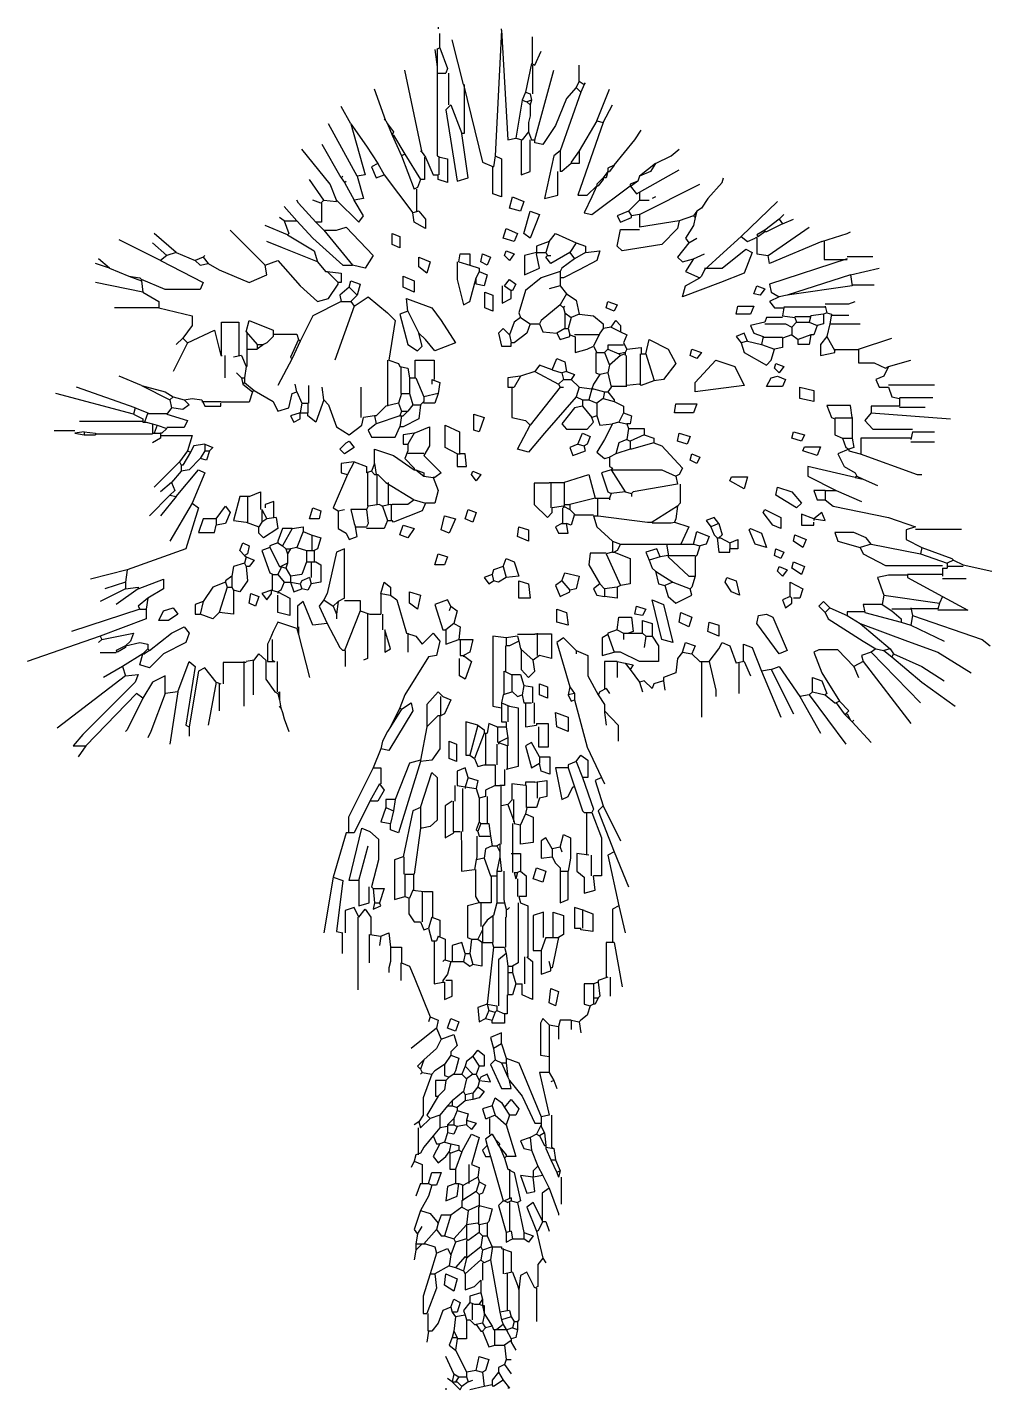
# Model space of a CAD drawing. Header units: inches. Extents: x -89 to -8, y 2 to 117.
import ezdxf

# ---------------------------------------------------------------- set-up
doc = ezdxf.new("R2010")
doc.units = ezdxf.units.IN
doc.header["$MEASUREMENT"] = 0
doc.layers.add('cben.net', color=7, linetype='Continuous')

# ---------------------------------------------------------------- blocks, each defined once
blk = doc.blocks.new('A$C7C6D5C81')
at = {"layer": 'cben.net', "color": 3, "linetype": 'Continuous'}
for points in [[(34.53, 114.53), (34.53, 114.4)], [(34.67, 112.8), (34.67, 114)], [(36.67, 109.73), (35.73, 113.47)], [(39.87, 114.27), (39.33, 103.73)], [(39.87, 114.27), (39.87, 114.4)], [(39.87, 114.27), (40.4, 105.07), (41.07, 105.2)], [(42.47, 111.47), (42.47, 113.73)], [(34.27, 112.67), (34.47, 111.2), (34.47, 103.73), (34.67, 103.6)], [(34.67, 112.8), (34.4, 112.67)], [(34.47, 112.67), (34.47, 110.67), (35.2, 110.67)], [(34.67, 112.8), (35.33, 111.07), (35.2, 110.67)], [(42.67, 111.33), (43.2, 112.53)], [(42.4, 111.47), (41.87, 109.07)], [(42.4, 111.47), (42.67, 111.33)], [(42.47, 111.33), (42.47, 108.93)], [(46.4, 110), (46.4, 111.33)], [(33.2, 104), (31.73, 110.93)], [(35.4, 110.67), (35.4, 108)], [(42.67, 105.07), (44.27, 110.93)], [(46.4, 110), (46.13, 109.47)], [(46.4, 110), (46.8, 109.73)], [(30.13, 106.67), (29.2, 109.33)], [(36.73, 109.73), (36.73, 105.6), (36.53, 105.6)], [(36.67, 109.73), (38.27, 103.2), (39.2, 102.8)], [(41.87, 109.07), (41.6, 108.4)], [(41.87, 109.07), (42.27, 108.93)], [(42.27, 108.93), (42.4, 108.4)], [(46.13, 109.47), (45.33, 108.53), (44.4, 106.27), (43.33, 104.67), (42.67, 104.8), (42.67, 105.07)], [(46.53, 109.07), (44.8, 104.13)], [(46.13, 109.47), (46.53, 109.07)], [(46.8, 109.73), (46.53, 109.07)], [(46.8, 109.73), (46.93, 109.87)], [(47.87, 106.67), (48.93, 109.33)], [(27.2, 106.4), (26.4, 107.87)], [(35.6, 108), (35.2, 107.6), (36.13, 101.6), (37.07, 101.87), (36.53, 105.6)], [(35.6, 108), (36.53, 105.6)], [(41.6, 108.4), (41.07, 105.2)], [(41.6, 108.4), (42, 108.27)], [(42.4, 108.4), (42, 108.27)], [(42, 108.27), (42.27, 108)], [(42.4, 108.4), (42.27, 108)], [(42.27, 108), (42.27, 107.07)], [(48.4, 106.53), (49.2, 108)], [(30.13, 106.67), (30, 106.8)], [(30.13, 106.67), (30.27, 106.4)], [(42.27, 107.07), (42.13, 106.53)], [(42.27, 107.07), (42.13, 106.53)], [(42.13, 106.53), (42.13, 105.73)], [(48.4, 106.53), (46.27, 100.4), (47.07, 100.4), (47.87, 101.2)], [(47.87, 106.67), (46.4, 104.13)], [(47.87, 106.67), (48.4, 106.53)], [(27.73, 102), (25.33, 106.4)], [(27.2, 106.4), (28.53, 104.53), (29.47, 103.07)], [(27.2, 106.4), (28.4, 102.13), (27.73, 102)], [(30.27, 106.4), (30.67, 105.47)], [(30.27, 106.4), (30.8, 105.73), (30.67, 105.47)], [(30.67, 105.47), (31.47, 103.73)], [(30.67, 105.47), (30.8, 105.47)], [(30.8, 105.47), (31.73, 103.87)], [(42.13, 105.73), (41.6, 105.07)], [(42.13, 105.73), (42.4, 105.07)], [(49.33, 102.93), (51.07, 105.07), (51.6, 105.87)], [(26, 100), (25.47, 101.33), (23.07, 104.27)], [(26.4, 101.87), (24.8, 104.67)], [(41.07, 105.2), (41.6, 105.07)], [(41.53, 105.07), (41.53, 102.13), (42.27, 102.4), (42.27, 105.07)], [(42.4, 105.07), (42.67, 105.07)], [(52.8, 103.07), (54.13, 103.73), (54.8, 104.27)], [(31.73, 103.87), (31.47, 103.73)], [(31.47, 103.73), (32.53, 100.93)], [(31.73, 103.87), (33.07, 101.73)], [(33.2, 104), (33.07, 104.13)], [(33.4, 103.6), (33.4, 101.73), (33.07, 101.73)], [(33.2, 104), (33.47, 103.6)], [(33.47, 103.6), (34.13, 102.13), (34.53, 102.13)], [(34.67, 103.6), (35.33, 103.47), (35.33, 101.47), (34.53, 101.73), (34.53, 102.13)], [(34.6, 103.6), (34.6, 102.13)], [(39.33, 103.73), (39.87, 103.47), (39.87, 100.27), (39.13, 100.53), (39.13, 102.8)], [(39.33, 103.73), (39.2, 102.8)], [(44.8, 104.13), (44.27, 103.73), (43.47, 100.13), (44.6, 100.4), (44.6, 102.4)], [(44.8, 104.13), (44.8, 102.4)], [(46.4, 104.13), (46.4, 103.07), (45.73, 103.07)], [(46.4, 104.13), (45.73, 103.2), (45.73, 103.07)], [(26.4, 101.87), (26.53, 102)], [(27.73, 102), (28.27, 100.13), (27.47, 100)], [(29.47, 103.07), (28.93, 102.8), (29.33, 101.87), (30, 102.13)], [(29.47, 103.07), (30, 102.13)], [(30, 102.13), (32.4, 98.93)], [(45.73, 103.07), (44.93, 102.4), (44.8, 102.4)], [(48.8, 102.4), (48.67, 101.87), (48.4, 101.87)], [(48.8, 102.4), (48.4, 101.87)], [(49.33, 102.93), (48.8, 102.67), (48.8, 102.4)], [(48.8, 102.4), (48.93, 102.4)], [(49.33, 102.93), (48.93, 102.4)], [(51.47, 102), (51.33, 101.6)], [(52.8, 103.07), (52.4, 102.4), (51.47, 102)], [(52.8, 103.07), (51.47, 102)], [(51.47, 100.67), (54.8, 102.53)], [(24.93, 100), (23.73, 101.73)], [(26.4, 101.87), (26.67, 101.47)], [(26.67, 101.47), (26.8, 101.6)], [(26.67, 101.47), (27.47, 100)], [(33.07, 101.73), (32.8, 101.07), (32.53, 100.93)], [(32.73, 100.93), (32.73, 99.07)], [(47.87, 101.2), (47.47, 100.27), (46.8, 98.93), (47.47, 98.8), (50.67, 101.2)], [(48.4, 101.87), (47.87, 101.33), (47.87, 101.2)], [(47.87, 101.2), (48, 101.2)], [(48.4, 101.73), (48, 101.2)], [(48.4, 101.87), (48.4, 101.73)], [(51.33, 101.6), (50.67, 101.33), (50.67, 101.2)], [(50.67, 101.2), (51.2, 100.53), (51.47, 100.67)], [(50.67, 101.2), (50.8, 101.2)], [(51.33, 101.6), (50.8, 101.2)], [(51.47, 98.8), (56.53, 101.33)], [(57.2, 100.13), (58.4, 101.47), (58.53, 101.87)], [(24.27, 98.13), (22.8, 99.73), (22.67, 100)], [(24.67, 99.73), (24, 100)], [(24.73, 99.73), (24.73, 98.13), (24.27, 98.13)], [(24.93, 100), (24.67, 99.73)], [(24.93, 100), (26, 99.87), (26, 100)], [(26, 100), (27.87, 98.13), (28.27, 98.67), (27.47, 100)], [(40.8, 100.27), (41.73, 99.87), (41.47, 99.07), (40.53, 99.33), (40.8, 100.27)], [(51.47, 100), (50.53, 99.07)], [(51.47, 100.67), (51.47, 100)], [(51.47, 100), (52.27, 100)], [(52.8, 100.27), (52.53, 100.13)], [(57.2, 100.13), (56.67, 99.33)], [(57.2, 100.13), (56.67, 99.33)], [(60, 96.93), (63.07, 99.87)], [(21.6, 98.27), (21.2, 98.53)], [(22.67, 98.27), (21.6, 99.47)], [(32.93, 99.07), (33.47, 98.4), (33.47, 97.6), (32.53, 98.13), (32.4, 98.93)], [(32.93, 99.07), (32.4, 98.93)], [(42.27, 99.07), (43.07, 98.8), (42.27, 96.8), (41.73, 97.2), (42.27, 99.07)], [(50.53, 99.07), (49.6, 98.67), (49.87, 98.13), (50.8, 98.53), (50.8, 98.67)], [(50.53, 99.07), (50.8, 98.67)], [(51.47, 98.8), (50.8, 98.67)], [(51.47, 98.8), (51.47, 97.73)], [(56, 98.67), (54.8, 98.27)], [(56.13, 98.53), (56, 97.87), (55.33, 96.8), (55.6, 96.4)], [(56.27, 99.07), (56, 98.67)], [(56, 98.67), (56.13, 98.53)], [(56.27, 99.07), (56.13, 98.53)], [(56.67, 99.33), (56.27, 99.07)], [(63.2, 98.4), (63.6, 98.8)], [(20, 94.53), (17.07, 97.47)], [(21.87, 97.07), (20, 97.87)], [(21.6, 98.27), (22, 97.2), (21.87, 97.07)], [(21.6, 98.27), (22.67, 98.27)], [(22.67, 98.27), (24, 96.8), (26.53, 94.53), (27.33, 94.53)], [(24.27, 98.13), (24.93, 97.47)], [(24.93, 97.47), (26, 97.47), (26.8, 97.73), (29.07, 95.33), (28.4, 94.27), (27.33, 94.53)], [(24.93, 97.47), (27.33, 94.53)], [(40.27, 97.6), (41.2, 97.2), (40.93, 96.53), (40, 96.8), (40.27, 97.6)], [(54.8, 98.27), (54.67, 97.6), (53.33, 96.27), (50, 95.73), (49.6, 96.13), (49.87, 97.53), (51.47, 97.53)], [(54.8, 98.27), (51.47, 97.73)], [(62, 97.47), (61.33, 97.07), (61.47, 96.93)], [(63.2, 98.4), (62, 97.47)], [(63.47, 98), (62.13, 97.33), (62, 97.33)], [(62, 97.47), (62, 97.33)], [(62.27, 95.33), (65.73, 97.73)], [(63.2, 98.4), (63.47, 98)], [(63.47, 98), (64.4, 98.4)], [(11.2, 94.93), (7.73, 96.67)], [(11.73, 95.33), (10.53, 96.4)], [(12.53, 95.6), (10.67, 97.2)], [(24.4, 94.8), (21.47, 96), (20.13, 96.53)], [(21.87, 97.07), (24.13, 95.73), (24.4, 94.8)], [(30.67, 97.2), (31.33, 96.93), (31.33, 96), (30.67, 96.27), (30.67, 97.2)], [(43.87, 96.53), (42.8, 96.13), (42.8, 95.6)], [(43.87, 96.53), (43.6, 95.6)], [(43.87, 96.53), (44.4, 97.2), (46.13, 96.4)], [(46.13, 96.4), (45.6, 95.6)], [(46.13, 96.4), (46.93, 96.13), (46.93, 95.6)], [(55.6, 96.4), (54.67, 95.2), (55.07, 94.8), (56, 95.07)], [(55.6, 96.4), (56.27, 96.8)], [(60, 96.93), (58.53, 95.6), (56.93, 94.13)], [(60, 96.93), (60.53, 96.53), (61.2, 96.8)], [(61.47, 96.93), (61.2, 96.8)], [(61.33, 96.8), (61.33, 95.47), (62.27, 95.33)], [(62, 97.33), (61.47, 96.93)], [(66.8, 96.53), (62.4, 94.67), (62.27, 95.33)], [(66.8, 96.53), (68.93, 97.2), (69.2, 97.33)], [(67, 96.53), (67, 95), (68.93, 95)], [(6.93, 94.27), (6, 95.07)], [(11.73, 95.33), (11.2, 94.93)], [(12.53, 95.6), (11.73, 95.33)], [(12.53, 95.6), (14.13, 94.93)], [(14.8, 95.2), (14.13, 94.93)], [(14.8, 95.2), (14.93, 95.33)], [(14.8, 95.2), (15.2, 94.67)], [(32.93, 95.2), (33.87, 94.8), (33.6, 93.87), (32.93, 94.4), (32.93, 95.2)], [(36.27, 94.8), (36.4, 95.47), (37.2, 95.47), (37.2, 94.53)], [(38.27, 95.47), (38.93, 95.2), (38.67, 94.53), (38.13, 94.8), (38.27, 95.47)], [(40.27, 95.73), (40.93, 95.47), (40.53, 94.93), (40.13, 95.33), (40.27, 95.73)], [(42.8, 95.6), (41.8, 95.33), (41.8, 93.73), (43.07, 94.27), (42.8, 95.47)], [(42.8, 95.6), (43.6, 95.6)], [(42.8, 95.6), (42.8, 95.47)], [(45.6, 95.6), (44, 94.67), (43.6, 95.2), (43.73, 95.33)], [(43.6, 95.6), (43.73, 95.33)], [(43.73, 95.33), (44, 95.33)], [(46.93, 95.6), (48.13, 95.73), (47.87, 94.93), (46.4, 94.13), (45.07, 93.47), (44.8, 93.47)], [(46, 95.07), (44.93, 94.27), (44.8, 94)], [(45.6, 95.6), (46, 95.07)], [(46.93, 95.6), (46, 95.07)], [(56.93, 94.27), (58.4, 94.27), (60.4, 95.87), (60.93, 95.6), (60.27, 93.87), (58.27, 93.07), (55.07, 91.87), (55.33, 92.8), (56.53, 93.47)], [(56, 95.07), (55.33, 94), (56.53, 93.47)], [(56, 95.07), (56.93, 95.47)], [(68.93, 95.07), (62.4, 92.93), (62.53, 92.27), (63.2, 91.87)], [(68.93, 95.27), (71.07, 95.27)], [(6.93, 94.27), (5.73, 94.67)], [(6.93, 94.27), (8.53, 93.6)], [(11.2, 94.93), (14.8, 93.07), (14.53, 92.47), (11.6, 92.47), (9.6, 93.33)], [(14.13, 94.93), (14.53, 94.53), (15.2, 94.67)], [(15.2, 94.67), (16.13, 94.13), (18.67, 93.07), (20.13, 93.73), (20, 94.53)], [(20, 94.53), (21.07, 94.93), (22.93, 92.8), (24.4, 91.47), (25.33, 91.73), (26.13, 92.93), (26.13, 93.07)], [(24.4, 94.8), (25.07, 94), (25.2, 94)], [(25.2, 94), (26.4, 93.87), (26.4, 93.07), (26.13, 93.07)], [(25.2, 94), (26.13, 93.07)], [(36.13, 94.8), (36.13, 93.33), (36.67, 91.2), (37.2, 91.47), (37.73, 93.47)], [(36.27, 94.8), (37.2, 94.53)], [(37.2, 94.53), (38, 94.27), (38, 94)], [(38, 94), (38.67, 93.73), (38.4, 92.8), (37.73, 92.93), (37.73, 93.47)], [(38, 94), (37.73, 93.47)], [(44.8, 94), (43.2, 93.47), (41.87, 92.4), (41.33, 90.53), (41.47, 90.13)], [(44.8, 94), (44.8, 93.47)], [(56.93, 94.13), (56.67, 93.6)], [(56.93, 94.13), (56.67, 93.6)], [(69.2, 93.73), (71.6, 94.27)], [(9.73, 92.27), (5.73, 93.07)], [(8.53, 93.6), (9.47, 93.47), (9.6, 93.33)], [(8.53, 93.6), (9.6, 93.2)], [(9.6, 93.33), (9.6, 93.2)], [(9.6, 93.2), (9.73, 92.27)], [(27.07, 92.67), (27.2, 93.2), (28, 92.93), (27.73, 92)], [(31.6, 93.6), (32.53, 93.2), (32.53, 92.27), (31.6, 92.67), (31.6, 93.6)], [(39.93, 92.8), (39.93, 91.33), (40.67, 91.73), (40.67, 92.4)], [(40.13, 92.8), (40.53, 93.33), (41.07, 92.93), (40.8, 92.4), (40.67, 92.4)], [(40.13, 92.8), (40.67, 92.4)], [(44.8, 92.8), (43.87, 92.53)], [(44.8, 93.47), (44.8, 92.8)], [(44.8, 92.8), (45.33, 92.13)], [(56.67, 93.6), (56.53, 93.47)], [(61.33, 92.8), (62, 92.53), (61.6, 92), (61.07, 92.13), (61.33, 92.8)], [(69.2, 93.73), (63.87, 92)], [(69.33, 92.8), (63.87, 92)], [(69.2, 93.73), (69.33, 92.8)], [(69.33, 92.87), (71.2, 92.87)], [(9.73, 92.27), (11.07, 91.47), (11.07, 90.93)], [(27.07, 92.67), (26.27, 92), (26.4, 91.47)], [(27.07, 92.67), (27.73, 92)], [(27.73, 92), (27.2, 91.47)], [(27.47, 91.07), (28.67, 91.87), (30.27, 90.53), (30.93, 89.87), (30.4, 86.53)], [(32, 90.67), (31.87, 91.73), (34, 90.93), (34.8, 89.87), (36, 88), (34.27, 87.33), (33.47, 88.27), (32.93, 88.8)], [(38.47, 92.27), (39.13, 92), (39.13, 90.67), (38.47, 90.93), (38.47, 92.27)], [(45.33, 92.13), (44.8, 91.2)], [(45.33, 92.13), (46.13, 91.6), (46.4, 90.4)], [(63.2, 91.87), (62.4, 91.47), (62.8, 90.93), (63.6, 90.93)], [(63.87, 92), (63.2, 91.87)], [(11.07, 90.93), (7.33, 90.93)], [(11.07, 90.93), (13.87, 90.27), (13.87, 89.47), (13.07, 88.4)], [(26.4, 91.47), (24, 90.27), (22.93, 88.13)], [(27.47, 91.07), (25.87, 86.53)], [(26.4, 91.47), (27.2, 91.47)], [(27.2, 91.47), (27.47, 91.07)], [(32, 90.67), (31.33, 90.4), (32, 87.87), (32.8, 87.33), (33.2, 87.73), (32.93, 88.8)], [(32, 90.67), (32.93, 88.8)], [(44.8, 91.2), (43.2, 89.87), (43.07, 89.6)], [(44.8, 91.2), (45.07, 90.93)], [(45.07, 90.93), (45.2, 91.07)], [(45.07, 90.93), (45.2, 90.53)], [(45.2, 90.53), (45.2, 89.2)], [(45.2, 90.53), (45.73, 90.13)], [(48.8, 91.47), (49.6, 91.2), (49.33, 90.67), (48.67, 90.93), (48.8, 91.47)], [(59.73, 91.07), (61.07, 91.07), (60.8, 90.4), (59.6, 90.4), (59.73, 91.07)], [(63.6, 90.93), (63.47, 90.27)], [(67.07, 91), (63.6, 91)], [(67.2, 90.53), (66.93, 90.4)], [(67.07, 91.27), (69.07, 91.27), (69.6, 91.47)], [(67.07, 91.07), (67.2, 90.53)], [(67.2, 90.53), (67.6, 90.4)], [(16.33, 86.93), (16.33, 89.73), (17.8, 89.73), (17.8, 86.93)], [(18.4, 88.93), (18.67, 89.87), (20.67, 89.07), (20.67, 88.53)], [(41.47, 90.13), (40.93, 89.73), (40.53, 88.67)], [(42.27, 89.6), (42, 88.8), (40.93, 88), (40.67, 88)], [(41.47, 90.13), (42.27, 89.6)], [(42.27, 89.6), (43.07, 89.6)], [(43.07, 89.6), (43.33, 88.93), (44.53, 88.8)], [(45.73, 90.13), (45.47, 89.2)], [(46.4, 90.4), (45.73, 90.13)], [(46.4, 90.4), (47.6, 90.27), (48.4, 89.6), (48.4, 89.2)], [(49.07, 89.33), (49.47, 89.87), (49.87, 89.47), (49.87, 88.93)], [(62, 89.73), (60.8, 89.47), (61.07, 88.8), (61.87, 88.53)], [(63.47, 90.13), (62.13, 90.13), (62, 89.73)], [(62, 89.6), (63.73, 89.6), (64.27, 89.33)], [(63.47, 90.27), (64.53, 90.13)], [(64.67, 89.73), (64.27, 89.33)], [(65.87, 90.2), (64.53, 90.2)], [(64.53, 90.13), (64.67, 89.73)], [(64.67, 89.73), (65.73, 89.73)], [(65.87, 90.27), (65.73, 89.73)], [(65.73, 89.73), (66.4, 89.47)], [(66.93, 90.4), (65.87, 90.27)], [(66.4, 89.47), (66.13, 88.67), (65.87, 88.67)], [(66.93, 90.4), (66.93, 89.6), (66.4, 89.47)], [(67.47, 89.6), (67.2, 88.53)], [(67.6, 90.4), (67.47, 89.6)], [(67.47, 89.6), (70, 89.6)], [(67.6, 90.33), (69.07, 90.33)], [(13.07, 88.4), (12.53, 87.87)], [(13.07, 88.4), (13.47, 88)], [(13.47, 88), (15.73, 89.07), (16.27, 86.93), (16.4, 86.93)], [(18.4, 88.93), (19.33, 87.87)], [(18.47, 88.93), (18.47, 87.47)], [(20.67, 88.53), (20.13, 88), (19.87, 87.87)], [(20.67, 88.73), (22.67, 88.73), (22.8, 88.27)], [(22.8, 88.27), (22.13, 86.8), (22.27, 86.67)], [(22.8, 88.27), (22.93, 88.13)], [(40.53, 88.67), (40, 89.2), (39.6, 88.8), (39.87, 87.73), (40.67, 87.73), (40.67, 88)], [(40.53, 88.67), (40.67, 88)], [(45.2, 89.2), (44.53, 88.8)], [(44.53, 88.8), (44.8, 88.27), (45.6, 88.53), (45.6, 88.67)], [(45.2, 89.2), (45.47, 89.2)], [(45.47, 89.2), (45.6, 88.67)], [(45.6, 88.67), (46, 88.53)], [(48.13, 88.67), (46, 88.67)], [(46.07, 88.53), (46.07, 87.2), (47.07, 87.47), (47.6, 87.73)], [(48.13, 88.8), (47.6, 87.73)], [(48.4, 89.2), (48.13, 88.8)], [(49.07, 89.33), (48.4, 89.2)], [(49.07, 89.33), (49.87, 88.93)], [(49.87, 88.93), (50.4, 88.67), (50.13, 88)], [(52, 87.07), (52.27, 88.27), (53.87, 87.47), (54.53, 86.27), (53.47, 84.93), (52.67, 84.8)], [(60.53, 88.13), (60.27, 88.8), (59.6, 88.53), (60, 88)], [(61.87, 88.53), (61.73, 87.87)], [(61.87, 88.47), (63.47, 88.47)], [(63.47, 88.4), (63.47, 87.6), (62.8, 87.47)], [(64.27, 88.67), (63.47, 88.4)], [(64.27, 89.33), (64.27, 88.67)], [(64.27, 88.67), (64.8, 88.27)], [(65.87, 88.67), (65.73, 87.87), (64.8, 87.87), (64.8, 88.27)], [(65.87, 88.67), (64.8, 88.27)], [(67.2, 88.53), (66.67, 87.87), (66.67, 86.93), (67.87, 87.2), (67.87, 87.33)], [(67.2, 88.53), (67.87, 87.33)], [(69.87, 87.47), (72.67, 88.4)], [(13.47, 88), (12.27, 85.6)], [(18.47, 87.47), (18.47, 86)], [(18.53, 87.47), (19.33, 87.47)], [(19.87, 87.87), (19.33, 87.47)], [(19.33, 87.87), (19.87, 87.87)], [(19.33, 87.87), (19.33, 87.47)], [(22.93, 88.13), (22.27, 86.67)], [(47.6, 87.73), (47.87, 87.2)], [(47.8, 87.2), (47.8, 85.47), (48.13, 85.33)], [(47.87, 87.2), (48.53, 87.2)], [(48.8, 87.47), (48.53, 87.2)], [(48.53, 87.2), (48.93, 86.13)], [(50.13, 87.8), (48.8, 87.8), (48.8, 87.47)], [(48.8, 87.47), (49.73, 87.07)], [(50.27, 87.2), (49.73, 87.07)], [(49.73, 87.07), (49.87, 86.93)], [(50.27, 87.07), (49.87, 86.93)], [(50.13, 88), (50.4, 87.47)], [(50.4, 87.47), (50.27, 87.2)], [(50.27, 87.2), (50.27, 87.07)], [(50.27, 87.07), (50.27, 86.93)], [(50.4, 87.47), (51.6, 87.6), (51.6, 87.07)], [(51.53, 87.07), (51.53, 84.53)], [(51.6, 87.07), (52, 87.07)], [(52, 87.07), (52.67, 84.93), (52.67, 84.8)], [(55.87, 87.47), (56.67, 87.2), (56.27, 86.67), (55.73, 86.93), (55.87, 87.47)], [(60.53, 88.13), (60, 88)], [(60, 88), (60.27, 87.2), (62.13, 86.13), (62.53, 86.53), (62.8, 87.47)], [(60.53, 88.13), (61.73, 87.87)], [(61.73, 87.87), (62.8, 87.47)], [(69.87, 87.4), (67.87, 87.4)], [(69.87, 87.47), (69.87, 86.33), (71.2, 86.33), (72.13, 85.87), (72.4, 86)], [(16.6, 86.93), (16.6, 85.07)], [(18, 86.93), (17.33, 86.8)], [(18, 86.93), (18.4, 86)], [(18.4, 86), (18.27, 85.07)], [(22.27, 86.67), (21.07, 84.4)], [(30.27, 86.53), (30.27, 82.67)], [(30.4, 86.53), (31.2, 86.27), (31.33, 86)], [(31.33, 86), (32, 85.87), (32.13, 85.07)], [(31.4, 86), (31.4, 83.73)], [(32.6, 85.07), (32.6, 86.53), (34.2, 86.53), (34.2, 84.93)], [(44.13, 85.73), (43.07, 86.13), (42.67, 85.6)], [(44.13, 85.73), (44.53, 86.67), (45.2, 86.4), (45.33, 85.6)], [(48.93, 86.13), (48.8, 85.47)], [(49.87, 86.93), (48.93, 86.13)], [(50.33, 86.93), (50.33, 84.4)], [(57.87, 86.53), (59.47, 86), (60.27, 84.4), (56.13, 83.87), (56.13, 84.67), (57.87, 86.53)], [(62.93, 86.27), (63.6, 86), (63.2, 85.47), (62.8, 85.87), (62.93, 86.27)], [(72.4, 86), (72, 85.2), (71.33, 84.93), (71.6, 84.27), (72.4, 84.27)], [(72.4, 86), (74.27, 86.53)], [(9.6, 84.4), (7.73, 85.2)], [(18, 85.07), (17.6, 85.47)], [(18, 85.07), (18.13, 84.53)], [(18, 85.07), (18.27, 85.07)], [(18.27, 85.07), (18.27, 84.67)], [(32.13, 85.07), (32.67, 85.07)], [(32.13, 85.07), (32.13, 83.73)], [(32.67, 85.07), (33.33, 83.47)], [(34, 84.93), (34, 84.53)], [(34, 84.93), (34.67, 84.67), (34.53, 83.73)], [(41.47, 85.2), (40.4, 85.07), (40.4, 84.27), (40.93, 84.27)], [(41.47, 85.2), (40.93, 84.27)], [(42.67, 85.6), (41.47, 85.2)], [(42.67, 85.6), (44.67, 84.53)], [(44.13, 85.73), (44.93, 85.47)], [(45.07, 84.93), (44.67, 84.53)], [(45.33, 85.6), (44.93, 85.47)], [(44.93, 85.47), (45.07, 84.93)], [(45.07, 84.93), (45.73, 84.93)], [(45.33, 85.6), (46, 85.33), (45.73, 84.93)], [(45.73, 84.93), (46.4, 84.27)], [(48.13, 85.33), (47.6, 84.53), (47.47, 84.13)], [(48.8, 85.47), (48.13, 85.33)], [(48.8, 85.47), (49.07, 84.27)], [(52.67, 84.8), (51.6, 84.4), (51.47, 84.53)], [(63.07, 85.2), (63.73, 84.93), (63.47, 84.33), (62.13, 84.33), (62.53, 85.07), (63.07, 85.2)], [(8.93, 82), (2.4, 83.73)], [(9.07, 82.53), (4.13, 84.27)], [(9.6, 84.4), (11.6, 83.87), (12.27, 83.47)], [(9.6, 84.4), (12, 83.2)], [(18.93, 83.87), (18.67, 83), (16.27, 83)], [(18.27, 84.67), (18.13, 84.53)], [(18.13, 84.53), (18.93, 83.87)], [(18.27, 84.67), (19.07, 84)], [(19.07, 84), (18.93, 83.87)], [(19.07, 84), (20.67, 83.07), (21.07, 82.27), (22, 82.53), (22.27, 83.73), (22.67, 83.87)], [(22.67, 83.87), (22.53, 84.53)], [(22.67, 83.87), (23.07, 82.93)], [(23.67, 82.93), (23.67, 84.4)], [(24.93, 83.2), (24.8, 84.27)], [(28.07, 81.73), (28.07, 84.27)], [(31.47, 83.73), (31.2, 82.93)], [(31.47, 83.73), (32.13, 83.73)], [(32.13, 83.73), (32.4, 82.8)], [(34.53, 83.73), (34.27, 82.93), (33.33, 82.93), (33.33, 83.07)], [(34.53, 83.73), (33.33, 83.47)], [(40.73, 84.27), (40.73, 81.73), (41.87, 81.47), (42.27, 81.07)], [(44.8, 84.27), (42.27, 81.07)], [(44.67, 84.53), (44.8, 84.27)], [(44.8, 84.27), (45.07, 84.27)], [(46.4, 84.27), (46.13, 83.47)], [(46.4, 84.27), (47.47, 84.13)], [(47.47, 84.13), (47.2, 83.2)], [(47.47, 84.13), (47.6, 84.13)], [(47.6, 84.13), (48.53, 83.87)], [(48.53, 83.87), (48.4, 83.33)], [(48.53, 83.87), (48.8, 83.87)], [(49.07, 84.27), (48.8, 83.87)], [(48.8, 83.87), (49.33, 83.2), (49.33, 83.07)], [(50.4, 84.33), (49.07, 84.33)], [(51.47, 84.53), (50.4, 84.4)], [(64.93, 84.27), (66.13, 84), (66.13, 83.07), (64.93, 83.33), (64.93, 84.27)], [(72.4, 84.47), (76.27, 84.47)], [(72.4, 84.27), (72.67, 83.47), (73.33, 83.33)], [(9.07, 82.53), (8.93, 82)], [(9.07, 82.53), (10.13, 82.13)], [(12.13, 82.53), (11.73, 82)], [(12.27, 83.47), (12, 83.2)], [(12, 83.2), (12.13, 82.53)], [(13.2, 83.2), (13.6, 82.8), (13.07, 82.4), (12.13, 82.53)], [(12.27, 83.47), (13.2, 83.2)], [(13.2, 83.2), (13.87, 83.33), (14.67, 83.2)], [(14.67, 83.2), (14.93, 82.67), (16.27, 82.67), (16.27, 82.93)], [(14.67, 83.07), (16.27, 83.07)], [(23.07, 82.93), (22.93, 82.13)], [(23.07, 82.93), (23.6, 82.93)], [(24.93, 83.2), (24.27, 81.33), (23.6, 81.87), (23.6, 82.13)], [(23.6, 82.93), (23.6, 82.13)], [(24.93, 83.2), (25.33, 82.8), (26, 80.93), (27.07, 80.27), (28.13, 81.07), (28.27, 81.73)], [(30.13, 82.67), (29.33, 81.87), (29.2, 81.87)], [(31.2, 82.93), (30.13, 82.67)], [(31.2, 82.93), (31.47, 82.27)], [(33.07, 82.8), (32.93, 81.6), (31.6, 80.93), (31.33, 80.93)], [(32.4, 82.8), (32, 82.27)], [(32.4, 82.8), (33.07, 82.8)], [(33.33, 83.07), (33.07, 82.8)], [(33.33, 83.47), (33.33, 83.07)], [(46.13, 83.47), (43.47, 80.4), (42.13, 78.8), (41.2, 79.07), (42.27, 81.07)], [(46.67, 82.67), (46, 82.53), (44.93, 81.2), (45.33, 80.73), (47.07, 80.73), (47.6, 81.33), (47.47, 81.73)], [(46.13, 83.47), (46.67, 83.2)], [(46.67, 83.2), (46.67, 82.67)], [(46.67, 83.2), (47.2, 83.2)], [(46.67, 82.67), (47.47, 81.73)], [(47.2, 83.2), (47.87, 82.93)], [(48.4, 83.33), (47.87, 82.93)], [(47.87, 82.93), (47.87, 81.87)], [(48.4, 83.33), (49.33, 83.07)], [(49.33, 83.07), (50.13, 82.67), (50.13, 82.13)], [(54.53, 82.87), (56.27, 82.87), (56, 82.13), (54.4, 82.13), (54.53, 82.87)], [(69.33, 81.73), (69.2, 82.73), (67.2, 82.73), (67.6, 81.73), (67.87, 81.6)], [(73.33, 82.67), (70.93, 82.67), (70.93, 82.13)], [(73.33, 83.4), (76.13, 83.4)], [(73.33, 83.33), (73.33, 82.67)], [(73.33, 82.6), (75.47, 82.6)], [(9.73, 81.4), (4.4, 81.4)], [(8.93, 82), (9.73, 81.6), (9.73, 81.33)], [(9.73, 81.33), (9.87, 81.33)], [(10.13, 82.13), (9.87, 81.33)], [(9.87, 81.33), (10, 81.33)], [(10, 81.33), (10.53, 81.2)], [(10.13, 82.07), (11.73, 82.07)], [(11.73, 82), (13.47, 81.47), (13.2, 80.87), (11.73, 80.87)], [(22.93, 82.13), (22.13, 81.87), (22.4, 81.33), (22.93, 81.6), (22.93, 82.13)], [(22.93, 82.13), (23.6, 82.13)], [(29.2, 81.87), (28.27, 81.73)], [(29.2, 81.87), (29.33, 81.2)], [(31.33, 81.87), (29.33, 81.2)], [(31.47, 82.27), (31.33, 81.87)], [(31.47, 81.87), (31.33, 80.93)], [(31.33, 81.87), (31.47, 81.87)], [(31.47, 82.27), (32, 82.27)], [(31.47, 81.87), (31.6, 81.87)], [(32, 82.27), (31.6, 81.87)], [(37.53, 82), (38.4, 81.73), (38, 80.53), (37.53, 80.67), (37.53, 82)], [(47.87, 81.87), (47.47, 81.73)], [(47.87, 81.87), (48.13, 81.07), (49.2, 81.2)], [(49.73, 81.33), (49.2, 81.2)], [(50.13, 82.13), (49.73, 81.33)], [(49.73, 81.33), (50.4, 81.2)], [(50.13, 82.13), (50.8, 81.87), (50.67, 81.2), (50.4, 81.2)], [(69.33, 81.67), (67.87, 81.67)], [(67.87, 81.6), (67.87, 80.27), (68.53, 80)], [(69.33, 81.73), (69.33, 80)], [(70.93, 82.13), (70.4, 81.47), (71.07, 80.73), (74.4, 80.73)], [(70.93, 82.13), (77.6, 81.6)], [(4, 80.6), (2.27, 80.6)], [(4.8, 80.53), (4, 80.4)], [(4, 80.4), (4.8, 80.27)], [(4.8, 80.53), (5.73, 80.4), (5.73, 80.27)], [(4.8, 80.53), (4.8, 80.27)], [(4.8, 80.27), (5.73, 80.27)], [(10.53, 80.33), (5.73, 80.33)], [(10.53, 81.2), (10.53, 80.4)], [(10.53, 81.2), (10.93, 81.07)], [(10.53, 80.4), (10.67, 80.4)], [(10.93, 81.07), (10.67, 80.4)], [(10.67, 80.4), (10.8, 80.4)], [(10.8, 80.4), (11.2, 80.4)], [(10.93, 81.07), (11.73, 80.8)], [(11.73, 80.8), (11.33, 80.4), (11.2, 80.4)], [(11.2, 80.4), (11.2, 80)], [(11.2, 80.2), (13.87, 80.2), (13.47, 78.93)], [(29.33, 81.2), (28.67, 80.67), (28.93, 80.07), (30.93, 80.07), (31.33, 80.93)], [(32.53, 80.4), (31.6, 80.27), (31.6, 79.47), (32, 79.47)], [(32.53, 80.4), (32, 79.47)], [(32.53, 80.4), (33.8, 80.93), (33.8, 79.33), (33.33, 78.53)], [(36.13, 78.67), (35.13, 79.2), (35.13, 81.07), (36.33, 80.53), (36.33, 78.67)], [(46.27, 79.47), (46.67, 80.4), (47.33, 80.13), (47.07, 79.47), (46.8, 79.33)], [(49.2, 81.2), (48.53, 79.87), (47.87, 78.8), (48.53, 78.27), (48.93, 78.4)], [(50.4, 81.2), (50.53, 80.8)], [(50.53, 80.8), (50.4, 79.87)], [(50.53, 80.8), (51.87, 80.8), (51.87, 80.27)], [(51.87, 80.27), (50.67, 79.73)], [(51.87, 80.27), (52.67, 80), (52.67, 79.6)], [(54.8, 80.4), (55.73, 80.13), (55.47, 79.47), (54.67, 79.73), (54.8, 80.4)], [(64.4, 80.53), (65.33, 80.27), (65.07, 79.73), (64.27, 80), (64.4, 80.53)], [(74.4, 80.53), (74.27, 79.87)], [(74.4, 80.53), (76.27, 80.53)], [(11.2, 80), (10.53, 79.6)], [(14.93, 79.47), (14, 79.33), (13.73, 78.8)], [(14.93, 79.47), (15.6, 79.2), (15.33, 78.93)], [(14.93, 79.47), (14.93, 78.93)], [(27.07, 79.73), (27.47, 79.2), (26.67, 78.67), (26.27, 79.07), (26.8, 79.6), (27.07, 79.73)], [(29.2, 77.87), (29.2, 79.07), (30.8, 78.53), (32.53, 77.33)], [(32, 79.47), (32, 78.93)], [(46.27, 79.47), (45.6, 79.2), (45.87, 78.53), (46.93, 78.93), (46.8, 79.33)], [(46.27, 79.47), (46.8, 79.33)], [(50.4, 79.87), (49.73, 79.6), (49.47, 78.67)], [(50.67, 79.07), (49.47, 78.67)], [(50.4, 79.87), (50.67, 79.73)], [(50.67, 79.73), (50.67, 79.07)], [(52.67, 79.6), (50.8, 79.07), (50.67, 79.07)], [(52.67, 79.6), (53.33, 79.33), (55.07, 77.47), (54.8, 76.93), (54.53, 76.8)], [(65.33, 79.27), (66.67, 79.27), (66.4, 78.53), (65.2, 78.93), (65.33, 79.27)], [(69.07, 79.07), (68.13, 78.67), (68.67, 77.6), (69.6, 77.07), (69.73, 76.8)], [(68.53, 80), (69.33, 80)], [(68.53, 80), (68.8, 79.2), (69.07, 79.07)], [(69.33, 80), (69.47, 79.2), (69.07, 79.07)], [(69.07, 79.07), (69.07, 78.93)], [(74.27, 80), (70.07, 80), (70.07, 78.67)], [(74.27, 79.67), (76.27, 79.67)], [(12.8, 78), (10.67, 75.87)], [(13.47, 78.93), (12.8, 78)], [(12.8, 78), (12.93, 77.73)], [(13.73, 78.8), (13.07, 77.73), (12.93, 77.73)], [(14.53, 78.27), (13.6, 77.33), (12.93, 77.2)], [(13.47, 78.93), (13.73, 78.8)], [(15.33, 78.93), (15.07, 78.13), (14.53, 78.27)], [(14.93, 78.93), (14.53, 78.27)], [(14.93, 78.93), (15.33, 78.93)], [(27.47, 78), (26.4, 77.87), (26.4, 77.07), (26.93, 76.93)], [(27.47, 78), (26.93, 76.93)], [(27.47, 78), (28.53, 77.6), (28.53, 77.07)], [(32, 78.93), (31.73, 78.27), (32.53, 77.47), (32.53, 77.33)], [(32, 78.73), (33.33, 78.73)], [(33.33, 78.53), (33.73, 78.13), (34.8, 77.07), (34.27, 76.67), (34.13, 76.67)], [(36.13, 78.67), (36.13, 77.6), (36.93, 77.6), (36.8, 78.67), (36.4, 78.67)], [(36.13, 78.67), (36.27, 78.67)], [(36.27, 78.67), (36.4, 78.67)], [(49.47, 78.67), (48.93, 78.4)], [(48.93, 78.4), (48.93, 77.6), (49.2, 77.47)], [(55.87, 78.67), (56.53, 78.4), (56.27, 77.87), (55.73, 78.13), (55.87, 78.67)], [(69.07, 78.93), (70, 78.67)], [(70, 78.67), (74.8, 76.93), (75.2, 76.93)], [(12.93, 77.2), (12.13, 76.27)], [(12.53, 75.07), (14.4, 77.33), (14.93, 77.07), (13.87, 74.53)], [(12.93, 77.73), (12.93, 77.2)], [(26.93, 76.93), (25.73, 74.13), (26.13, 73.87)], [(28.93, 77.2), (28.53, 77.07)], [(28.6, 77.07), (28.6, 74.27)], [(29.2, 77.87), (28.93, 77.2)], [(28.93, 77.2), (29.2, 76.93)], [(29.2, 77.87), (29.33, 76.93)], [(29.2, 76.93), (29.33, 76.93)], [(29.33, 76.93), (29.47, 76.93)], [(29.4, 76.93), (29.4, 74.4)], [(29.47, 76.93), (30.13, 76.27)], [(32.53, 77.33), (32.67, 77.33)], [(32.67, 77.33), (33.33, 77.07), (33.33, 76.8)], [(32.67, 77.33), (33.33, 76.8)], [(33.33, 76.8), (34.13, 76.67)], [(37.47, 77.2), (38.13, 76.93), (37.73, 76.4), (37.33, 76.93), (37.47, 77.2)], [(45.07, 76.27), (47.2, 76.93), (47.73, 74.93)], [(49.07, 77.33), (48.27, 77.07), (48.8, 75.47), (49.07, 75.33)], [(49.2, 77.47), (49.07, 77.33)], [(49.07, 77.33), (50.27, 75.47)], [(49.2, 77.33), (53.33, 77.33), (54.53, 76.8)], [(54.53, 76.8), (54.67, 76.13)], [(69.6, 76.67), (65.6, 77.6), (65.6, 76.8), (68, 75.6)], [(69.73, 76.8), (69.6, 76.67)], [(69.73, 76.8), (70.27, 76.53)], [(12.13, 76.27), (11.2, 75.47)], [(12.13, 76.27), (12.4, 75.6), (12, 75.2)], [(30.13, 76.27), (32.53, 74.8)], [(30.33, 76.27), (30.33, 74.4)], [(34.13, 76.67), (34.53, 75.6), (34.27, 74.53), (33.47, 74.53)], [(43.87, 76.2), (42.6, 76.2), (42.6, 74.4), (43.73, 73.33), (44.13, 73.73), (44.13, 74.13)], [(43.87, 76.27), (45.07, 76.27)], [(44, 76.27), (44, 74.13)], [(45.13, 76.27), (45.13, 74.4)], [(54.67, 76.13), (50.93, 75.47), (50.8, 75.33)], [(54.87, 76.13), (54.87, 74.53), (54.67, 74.27)], [(59.2, 76.73), (60.53, 76.73), (60.27, 75.73), (59.07, 76.4), (59.2, 76.73)], [(63.07, 75.87), (64.27, 75.47), (65.07, 74.53), (64.67, 74.13), (62.93, 75.2), (63.07, 75.87)], [(67.07, 75.6), (66.13, 75.6), (66.4, 74.8), (67.07, 74.8)], [(67.07, 75.6), (68, 75.6)], [(67.07, 75.6), (67.07, 74.8)], [(68, 75.6), (70.13, 74.67)], [(69.6, 76.67), (70.27, 76.53)], [(70.27, 76.53), (71.47, 76)], [(13.87, 74.53), (14.4, 74.13), (13.33, 70.67), (8.4, 68.93)], [(12, 75.2), (10.27, 73.47)], [(12.53, 75.07), (11.2, 73.47)], [(12, 75.2), (12.53, 75.07)], [(13.87, 74.53), (12, 71.33)], [(18.67, 75.07), (17.87, 75.07), (17.33, 73.07), (18.4, 72.93)], [(18.53, 75.07), (18.53, 72.93)], [(18.67, 75.07), (19.6, 75.47), (19.6, 74)], [(20.73, 73.33), (20.73, 74.67), (20, 74.4), (20, 74.13)], [(32.53, 74.8), (32, 74.4), (30.67, 74.4)], [(33.47, 74.53), (33.2, 73.87), (30.8, 72.93), (30.67, 73.07)], [(32.53, 74.8), (33.47, 74.53)], [(47.73, 74.93), (45.6, 74.4)], [(47.73, 74.93), (47.87, 74.93)], [(47.87, 74.93), (48, 74.93)], [(47.93, 74.93), (47.93, 73.47)], [(48, 74.93), (48.93, 74.93)], [(49.07, 75.33), (48.93, 74.93)], [(48.93, 74.93), (48.93, 74.8)], [(50.27, 75.47), (49.07, 75.33)], [(50.27, 75.47), (50.8, 75.33)], [(50.8, 75.33), (50.8, 75.07)], [(67.07, 74.8), (67.73, 74.27), (72.4, 73.33), (74.67, 72.53)], [(15.87, 73.2), (16.67, 74.27), (17.07, 73.73), (16.67, 72.8), (15.87, 72.67)], [(20.93, 73.33), (21.07, 72.4), (19.87, 71.6), (19.47, 72), (19.47, 72.53)], [(19.73, 74), (19.73, 72.93)], [(19.73, 74), (20.13, 73.2)], [(20.93, 73.33), (20.13, 73.2)], [(24, 74.13), (24.67, 73.87), (24.53, 73.2), (23.73, 73.2), (24, 74.13)], [(26.13, 73.87), (26.67, 74)], [(26.13, 73.87), (26.13, 72.4), (26.8, 72), (27.07, 71.47), (27.73, 71.73), (27.6, 72.53)], [(28.53, 74), (27.2, 74), (27.47, 72.8), (27.6, 72.53)], [(28.67, 74.27), (28.53, 74)], [(28.53, 74), (28.67, 72.8), (28.53, 72.53)], [(29.6, 74.4), (28.67, 74.27)], [(29.6, 74.4), (29.87, 74.27)], [(30.53, 74.4), (29.87, 74.27)], [(29.87, 74.27), (30.27, 73.07)], [(30.53, 74.4), (30.67, 74.4)], [(30.6, 74.4), (30.6, 73.07)], [(35.07, 73.47), (36, 73.2), (35.47, 72), (34.8, 72.27), (35.07, 73.47)], [(37.07, 74), (37.73, 73.73), (37.47, 72.93), (36.8, 73.2), (37.07, 74)], [(45.07, 74.27), (44.13, 74.13)], [(45, 74.13), (45, 72.8)], [(45.2, 74.4), (45.07, 74.27)], [(45.07, 74.27), (45.6, 74)], [(45.07, 74.27), (45.07, 74.13)], [(45.2, 74.4), (45.6, 74.4)], [(46, 73.6), (45.73, 72.67), (45.33, 72.8)], [(45.6, 74.4), (45.6, 74)], [(45.6, 74), (46, 73.6)], [(46, 73.53), (47.6, 73.53)], [(47.6, 73.47), (47.87, 72.53), (49.2, 71.33)], [(47.6, 73.47), (48, 73.47)], [(48, 73.47), (52.13, 72.93), (52.53, 72.93)], [(54.67, 74.27), (52.53, 72.93)], [(54.67, 74.27), (54.53, 73.2), (54.4, 72.93)], [(58.13, 72.8), (57.73, 73.33), (57.07, 73.07), (57.47, 72.53)], [(62, 74), (63.33, 73.33), (63.33, 72.4), (62.67, 72.67), (61.87, 73.73), (62, 74)], [(66.13, 73.2), (65.07, 73.6), (65.07, 72.67), (66.13, 72.67), (66.13, 72.93)], [(66.13, 73.2), (67.07, 73.07), (66.8, 73.73), (66.27, 73.33), (66.13, 73.2)], [(15.87, 73.2), (14.8, 73.2), (14.4, 72.07), (15.73, 72.07), (15.87, 72.67)], [(15.87, 73.2), (15.87, 72.67)], [(18.4, 72.93), (19.47, 72.53)], [(19.73, 72.93), (19.47, 72.53)], [(20.13, 73.2), (19.73, 72.93)], [(22.27, 72.4), (21.47, 72.4), (21.07, 71.33), (21.07, 71.2)], [(22.27, 72.4), (21.47, 70.93)], [(22.27, 72.4), (23.2, 72.53), (23.2, 72.13)], [(27.6, 72.53), (28.53, 72.53)], [(30.27, 73.07), (30, 72.4), (28.53, 72.4)], [(30.27, 73.07), (30.67, 73.07)], [(31.6, 72.67), (32.53, 72.4), (32, 71.6), (31.33, 71.87), (31.6, 72.67)], [(41.33, 72.53), (42.13, 72.27), (42.13, 71.33), (41.2, 71.73), (41.33, 72.53)], [(44.93, 72.8), (44.4, 72.53), (44.67, 72), (45.47, 72), (45.33, 72.8)], [(44.93, 72.8), (45.33, 72.8)], [(52.53, 72.87), (54.13, 72.87), (54.4, 72.93)], [(54.4, 72.93), (55.6, 72.53), (54.93, 71.07)], [(58.13, 72.8), (57.47, 72.53)], [(57.47, 72.53), (57.73, 71.87), (58, 71.6)], [(58.13, 72.8), (58.4, 71.87), (58.13, 71.6)], [(60.8, 72.4), (61.73, 72), (62.13, 70.8), (61.2, 71.07), (60.67, 72.27), (60.8, 72.4)], [(66.13, 73.2), (66.13, 73.07)], [(74.67, 72.53), (73.87, 72.27), (73.87, 71.47), (75.2, 70.8)], [(74.67, 72.33), (78.53, 72.33)], [(18.27, 70.13), (17.87, 70.53), (18.13, 71.2), (18.67, 70.93), (18.53, 70.27), (18.27, 70.13)], [(21.07, 71.2), (20.4, 70.93), (20.4, 70.8)], [(21.07, 71.2), (21.47, 70.93)], [(23.2, 72.13), (22.67, 70.8)], [(23.2, 72.13), (23.87, 71.87)], [(23.87, 71.87), (24.67, 71.6), (24.4, 70.67), (24.13, 70.53)], [(23.93, 71.87), (23.93, 70.53)], [(49.2, 71.33), (49.2, 70.4)], [(49.2, 71.33), (49.87, 71.07)], [(49.87, 71.07), (49.6, 70.53), (49.33, 70.4)], [(49.87, 71.07), (53.73, 71.07)], [(53.73, 71.07), (54.93, 71.07)], [(53.73, 71.07), (53.87, 70.27)], [(54.93, 71.07), (56, 71.07)], [(56, 71.07), (56.27, 72.13), (57.33, 71.73), (57.07, 71.07), (56.53, 70.93)], [(56, 71.07), (56.53, 70.93)], [(58, 71.6), (58.13, 70.4), (59.07, 70.4), (59.07, 70.67)], [(58, 71.6), (58.13, 71.6)], [(58.13, 71.6), (58.27, 71.6)], [(58.27, 71.6), (59.07, 71.2)], [(59.07, 71.2), (59.73, 71.47), (59.73, 70.67), (59.07, 70.67)], [(59.07, 71.2), (59.07, 70.67)], [(64.53, 71.87), (65.47, 71.47), (65.2, 70.8), (64.4, 71.33), (64.53, 71.87)], [(70.93, 71.07), (70.53, 71.6), (69.47, 72.07), (67.87, 72.07), (68.13, 71.33), (70, 70.8)], [(70.93, 71.07), (70, 70.8)], [(70.93, 71.07), (75.07, 70.27)], [(18.27, 70.13), (18.4, 70)], [(18.4, 70), (18.27, 69.47)], [(18.4, 70), (19.07, 69.73), (18.67, 69.2), (18.4, 69.2)], [(20.4, 70.8), (19.73, 70.53), (20.4, 68.67), (20.67, 68.53)], [(20.4, 70.8), (21.2, 69.2), (21.33, 69.2)], [(21.47, 70.93), (21.73, 70.67)], [(21.73, 70.67), (21.87, 70.27)], [(21.73, 70.67), (22.13, 70.67)], [(22.13, 70.67), (21.87, 70.27)], [(21.87, 70.27), (21.87, 69.47)], [(22.67, 70.8), (22.13, 70.67)], [(22.67, 70.8), (23.47, 70.53)], [(23.47, 70.53), (23.47, 69.6)], [(23.47, 70.53), (24, 70.53)], [(24, 70.53), (24.13, 70.53)], [(24.13, 70.53), (24.13, 69.6)], [(26.67, 66.53), (26.67, 70.67), (26, 70.4), (25.2, 66.93), (24.93, 66.4)], [(34.53, 70.27), (35.33, 70), (35.07, 69.33), (34.27, 69.33), (34.53, 70.27)], [(40, 69.2), (40.27, 69.87), (40.93, 69.6), (41.33, 68.4), (40.27, 68.27)], [(48.67, 70.33), (47.33, 70.33), (47.2, 69.33), (48.13, 67.73)], [(49.2, 70.4), (48.67, 70.27)], [(48.67, 70.27), (49.87, 67.6)], [(49.2, 70.4), (49.33, 70.4)], [(49.33, 70.4), (50.67, 69.87), (50.67, 67.73), (49.87, 67.6)], [(53.2, 70), (52.93, 70.67), (52, 70.4), (52.27, 69.73)], [(53.2, 70), (52.27, 69.73)], [(53.87, 70.13), (53.2, 70)], [(53.87, 70.27), (53.87, 70.13)], [(53.87, 70.13), (56.13, 70.13)], [(53.87, 70.13), (53.87, 70)], [(53.87, 70), (55.6, 68.4), (56.13, 68.4)], [(56.53, 70.93), (56.27, 70.13), (56.13, 70)], [(56.13, 70), (56.13, 68.4)], [(62.93, 70.67), (63.6, 70.4), (63.33, 69.87), (62.8, 70.13), (62.93, 70.67)], [(70, 70.8), (70.27, 70.27), (72.13, 69.27), (74, 69.27), (75.2, 69.27), (76.93, 69.27)], [(75.2, 70.8), (75.07, 70.27)], [(75.07, 70.27), (77.33, 69.47)], [(75.2, 70.8), (77.73, 69.87), (77.87, 69.73)], [(8.4, 68.93), (5.33, 68.13)], [(8.4, 68.93), (8.27, 67.87)], [(18.27, 69.47), (17.33, 69.2), (17.2, 68.4)], [(18.4, 69.2), (18.53, 68), (17.87, 67.07), (17.33, 67.2)], [(18.27, 69.47), (18.4, 69.2)], [(21.33, 69.07), (21.07, 68.53)], [(21.87, 69.47), (21.33, 69.2)], [(21.33, 69.2), (21.73, 69.07)], [(21.33, 69.2), (21.33, 69.07)], [(21.87, 69.47), (21.73, 69.07)], [(21.73, 69.07), (22.13, 68.4)], [(23.47, 69.6), (23.07, 68.53), (22.13, 68.4)], [(23.47, 69.6), (24, 69.6)], [(24.27, 69.6), (24.67, 69.33), (24.67, 67.87), (23.87, 67.73)], [(23.87, 69.6), (23.87, 68.27)], [(24, 69.6), (24.13, 69.6)], [(24.13, 69.6), (24.27, 69.6)], [(40, 69.2), (39.2, 68.93), (39.07, 68.53)], [(40, 69.2), (40.27, 68.27)], [(52.27, 69.73), (52.53, 69.07), (52.8, 68.8)], [(52.8, 68.8), (53.07, 67.73), (53.6, 67.6)], [(52.8, 68.8), (54.27, 67.87)], [(63.2, 69.2), (63.87, 68.93), (63.47, 68.4), (63.07, 68.8), (63.2, 69.2)], [(64.4, 69.6), (65.33, 69.2), (65.07, 68.53), (64.27, 69.07), (64.4, 69.6)], [(76.93, 69.07), (76.93, 68.4)], [(76.93, 69.07), (77.33, 69.07)], [(77.87, 69.73), (77.33, 69.47)], [(77.33, 69.47), (77.33, 69.07)], [(78.67, 69.2), (77.33, 69.2)], [(77.87, 69.73), (78.67, 69.33)], [(78.67, 69.33), (81.07, 68.8)], [(8.27, 67.87), (6.53, 67.33)], [(8.27, 67.87), (8.27, 67.33)], [(9.33, 67.33), (11.47, 68.13), (11.47, 67.33), (10.13, 66.53)], [(16.67, 67.87), (15.6, 67.47), (14.8, 66.27)], [(17.2, 68.4), (16.67, 68), (16.67, 67.87)], [(16.67, 67.87), (16.8, 67.47)], [(17.2, 68.4), (17.2, 67.47)], [(20.6, 68.53), (20.6, 67.2)], [(20.67, 68.53), (21.07, 68.53)], [(21.07, 68.53), (21.6, 67.87)], [(21.6, 67.87), (21.33, 67.2), (21.07, 67.07)], [(21.6, 67.87), (22.13, 67.87)], [(22.13, 68.4), (22.13, 67.87)], [(22.13, 67.87), (22.4, 67.07), (23.07, 67.33)], [(22.13, 67.87), (22.93, 67.73)], [(23.73, 68.27), (23.07, 68), (22.93, 67.73)], [(22.93, 67.73), (23.07, 67.33)], [(23.87, 67.73), (23.6, 67.2), (23.07, 67.33)], [(23.73, 68.27), (23.87, 67.73)], [(29.73, 66.93), (30, 67.87), (30.53, 67.47), (30.53, 66.8)], [(39.07, 68.53), (38.4, 68.27), (38.8, 67.73), (39.2, 68)], [(39.07, 68.53), (39.2, 68)], [(40.27, 68.27), (39.6, 67.87), (39.2, 68)], [(41.33, 68), (42.13, 67.73), (42.27, 66.53), (41.33, 66.53), (41.33, 68)], [(44.93, 68), (44.4, 67.6), (44.8, 66.67), (45.6, 67.07), (45.6, 67.2)], [(44.93, 68), (45.2, 68.67), (46.4, 68.4), (46.13, 67.33), (45.6, 67.2)], [(44.93, 68), (45.6, 67.2)], [(48.13, 67.73), (47.6, 67.33), (47.87, 66.8), (48.53, 66.67)], [(48.13, 67.73), (48.53, 67.33)], [(49.87, 67.6), (49.6, 67.47)], [(54.27, 67.87), (53.6, 67.6)], [(53.6, 67.6), (53.87, 66.67), (54.53, 66.13), (55.87, 66.8), (55.73, 67.33)], [(54.27, 67.87), (55.73, 67.33)], [(56.13, 68.4), (55.87, 67.47), (55.73, 67.33)], [(58.8, 68.27), (59.6, 68), (59.87, 66.8), (59.2, 67.07), (58.67, 67.87), (58.8, 68.27)], [(64.13, 66.67), (64.13, 67.87), (65.2, 67.33), (64.93, 66.53), (64.4, 66.53)], [(74, 68.47), (72.4, 68.47), (71.47, 68.27), (72, 66.8)], [(76.93, 68.53), (74, 68.53), (74, 68.27)], [(74, 68.27), (76.93, 66.67)], [(76.93, 68.2), (78.93, 68.2)], [(8.27, 67.33), (6.13, 66.27)], [(9.33, 67.33), (7.47, 66)], [(8.27, 67.33), (9.33, 67.47), (9.33, 67.33)], [(10.13, 66.53), (9.33, 65.87), (9.47, 65.6)], [(10.13, 66.53), (10, 65.6)], [(16.8, 67.47), (16.13, 65.33)], [(17.33, 67.2), (17.33, 65.2), (16.13, 65.33)], [(16.8, 67.47), (17.2, 67.47)], [(17.2, 67.47), (17.33, 67.2)], [(18.8, 66.93), (19.47, 66.67), (19.2, 65.87), (18.67, 66.13), (18.8, 66.93)], [(20.53, 67.2), (19.73, 66.93), (20.13, 66.4), (20.53, 66.93), (20.53, 67.2)], [(20.53, 67.2), (21.07, 67.07)], [(21.07, 67.07), (22.07, 66.53), (22.07, 65.07), (21.07, 65.33), (21.07, 66.8)], [(21.07, 67.07), (21.07, 66.93)], [(26.67, 66.53), (26.13, 66.27)], [(29.73, 66.93), (30.53, 66.8)], [(29.73, 66.93), (29.73, 65.2)], [(30.53, 66.8), (31.07, 66.4), (31.87, 63.6)], [(32.13, 67.07), (33.07, 66.8), (32.8, 65.6), (32.13, 66.13), (32.13, 67.07)], [(49.6, 67.47), (49.6, 66.53), (48.53, 66.67)], [(49.6, 67.47), (48.53, 67.33)], [(48.53, 67.33), (48.53, 66.67)], [(64.13, 66.67), (63.47, 66.4), (63.73, 65.73), (64.27, 66.13), (64.27, 66.53)], [(64.13, 66.67), (64.27, 66.53)], [(72, 66.8), (71.87, 66)], [(72, 66.8), (76.67, 66.13)], [(76.93, 66.67), (79.07, 65.53), (76.53, 65.53)], [(76.93, 66.67), (76.67, 66.13)], [(9.47, 65.6), (3.73, 63.73)], [(10, 65.6), (10, 64.8), (6.13, 63.33)], [(9.47, 65.6), (10, 65.6)], [(12.27, 65.73), (12.67, 65.2), (11.87, 64.67), (11.07, 64.67), (11.47, 65.47), (12.27, 65.73)], [(14.8, 66.27), (14.13, 66), (14.13, 65.2), (14.53, 65.2)], [(14.8, 66.27), (14.53, 65.2)], [(16.13, 65.33), (15.6, 64.8), (14.53, 65.2)], [(25.2, 64.4), (24, 64.27), (23.2, 66.27), (22.73, 65.87), (22.73, 64.13)], [(24.93, 66.4), (24.53, 65.87), (25.2, 64.4)], [(24.93, 66.4), (25.73, 65.87)], [(26.13, 66.27), (25.73, 65.87)], [(25.73, 65.87), (26, 65.2)], [(26.13, 66.27), (26, 65.2)], [(28, 65.47), (26.67, 62.13), (26.53, 62.13)], [(26.67, 66.33), (28, 66.33), (28, 65.47)], [(28, 65.47), (28.8, 65.2)], [(35.6, 65.87), (35.33, 66.4), (34.27, 66), (34.93, 63.87), (35.2, 63.87)], [(35.6, 65.87), (35.47, 65.47)], [(35.6, 65.87), (36.13, 65.47), (35.87, 64.4)], [(44.53, 65.6), (45.33, 65.33), (45.47, 64.27), (44.53, 64.53), (44.53, 65.6)], [(51.2, 65.87), (52, 65.6), (51.73, 65.07), (51.07, 65.2), (51.2, 65.87)], [(52.53, 66.4), (53.47, 66), (54.27, 62.8), (53.33, 63.07), (52.53, 66.4)], [(54.93, 65.33), (55.87, 64.93), (55.6, 64.13), (54.8, 64.53), (54.93, 65.33)], [(67.47, 65.73), (66.93, 66.27), (66.53, 65.87), (67.07, 65.33)], [(67.47, 65.73), (67.07, 65.33)], [(67.07, 65.33), (67.33, 64.8), (70.27, 62.93), (71.33, 62.27)], [(67.47, 65.73), (68.93, 65.07)], [(70.4, 65.4), (68.93, 65.4), (68.93, 65.07)], [(71.87, 66), (70.27, 66), (70.4, 65.33)], [(70.4, 65.33), (73.47, 64.53)], [(71.87, 66), (72.67, 65.47)], [(74.27, 65.6), (72.67, 65.6)], [(72.67, 65.47), (73.47, 64.8), (73.47, 64.53)], [(74.27, 65.73), (74.4, 65.07)], [(74.27, 65.67), (76.53, 65.67)], [(76.67, 66.13), (76.53, 65.6)], [(22.67, 64), (21.07, 64.53), (20.67, 63.73), (20.4, 63.07)], [(25.2, 64.4), (26.27, 62.4), (26.53, 62.13)], [(26, 65.2), (26, 64.8)], [(28.6, 65.2), (28.6, 61.47), (28.27, 61.33)], [(28.8, 65.2), (29.73, 65.2)], [(29.87, 65.2), (29.87, 63.87)], [(35.87, 64.4), (35.2, 63.87)], [(35.87, 64.4), (36.4, 64.13), (36.27, 63.07)], [(49.6, 63.87), (49.73, 64.93), (50.8, 64.93), (50.93, 63.73), (50.53, 63.6)], [(51.73, 63.6), (51.73, 64.67), (52.53, 64.4), (52.53, 63.33)], [(57.33, 64.53), (58.13, 64.27), (58.13, 63.33), (57.2, 63.73), (57.33, 64.53)], [(62.13, 65.2), (62.67, 64.93), (63.87, 62.13), (63.2, 61.87), (61.33, 64.4), (61.47, 65.07), (62.13, 65.2)], [(68.93, 65.07), (70, 64.4)], [(70, 64.4), (74, 62.93), (76.53, 62), (79.33, 60.27)], [(70, 64.4), (72.53, 62.27)], [(73.47, 64.53), (74.27, 64.27)], [(74.4, 65.07), (74.27, 64.27)], [(74.27, 64.27), (77.07, 62.93)], [(74.4, 65.07), (80.27, 63.07), (80.93, 62.53)], [(6.13, 63.33), (0, 61.2)], [(6.27, 63.07), (6, 62.8)], [(6.13, 63.33), (6.27, 63.07)], [(6.27, 63.07), (8.93, 63.6), (8.67, 62.93), (8.27, 62.53)], [(10.27, 62.13), (12.13, 63.6), (13.2, 64.13), (13.6, 63.6), (13.33, 62.8), (11.47, 61.87), (10.27, 60.67), (9.47, 60.93), (9.73, 61.87)], [(20.4, 63.07), (20.2, 62.67), (20.2, 61.2), (20.8, 61.2)], [(20.6, 63.07), (20.6, 61.33), (20.8, 61.2)], [(22.8, 64.13), (22.67, 64)], [(22.67, 64), (22.8, 63.47)], [(22.8, 64.13), (22.8, 63.47)], [(22.8, 63.47), (23.73, 59.87)], [(30.07, 63.87), (30.07, 62), (30.53, 62.27), (30.07, 63.87)], [(31.87, 63.6), (32.67, 63.33), (33.2, 62.67), (34.13, 63.6), (34.67, 62.93), (34.4, 61.73), (33.73, 61.6), (31.73, 58.4), (31.33, 57.33)], [(32, 63.6), (32, 62)], [(35.2, 63.87), (35.2, 62.67), (36.27, 63.07)], [(36.27, 63.07), (36.4, 63.07)], [(36.4, 63.07), (37.47, 63.07), (37.2, 62), (36.67, 61.73)], [(36.4, 63.07), (36.4, 61.73), (36.67, 61.73)], [(40.27, 63.2), (39.13, 63.33), (39.13, 57.47), (39.87, 57.33)], [(41.2, 63.33), (40.27, 63.2)], [(40.27, 63.2), (40.27, 62.53)], [(42.67, 63.47), (41.2, 63.47)], [(41.2, 63.33), (41.33, 62.93)], [(42.67, 63.53), (44.07, 63.53), (44.07, 61.47), (43.07, 61.73)], [(42.87, 63.6), (42.87, 61.73)], [(46.13, 62.13), (45.07, 63.2), (44.53, 62.8), (45.6, 59.07)], [(48.8, 63.47), (48.33, 63.2), (48.33, 61.73), (49.33, 62)], [(49.6, 63.87), (48.8, 63.6), (48.8, 63.47)], [(48.8, 63.47), (49.33, 62)], [(52.53, 63.33), (53.07, 62.53), (53.07, 61.2), (51.47, 61.2), (49.87, 62), (49.33, 62)], [(49.6, 63.87), (50.13, 63.6)], [(50.13, 63.6), (50.13, 63.07)], [(50.13, 63.6), (50.53, 63.6)], [(50.53, 63.6), (51.73, 63.6)], [(51.73, 63.6), (52, 63.33)], [(52, 63.33), (51.87, 62.4)], [(52, 63.33), (52.53, 63.33)], [(7.47, 61.93), (6.13, 61.93)], [(8.27, 62.53), (7.47, 62.13)], [(8.27, 62.4), (7.6, 62), (7.47, 62.13)], [(9.73, 61.87), (8, 60.8)], [(8.27, 62.53), (9.47, 62.8), (10.13, 62.67), (10.13, 62.27)], [(8.27, 62.53), (8.27, 62.4)], [(10.13, 62.27), (9.73, 61.87)], [(9.73, 61.87), (9.87, 61.87)], [(10.27, 62.13), (9.87, 61.87)], [(10.13, 62.27), (10.27, 62.13)], [(19.07, 61.33), (19.47, 61.87), (20.07, 61.33), (20.07, 59.73), (20.8, 58.67), (21.07, 58.53)], [(26.73, 62.13), (26.73, 60.8)], [(40.2, 62.53), (40.2, 60.4)], [(41.33, 62.93), (40.53, 62.53), (40.27, 62.53)], [(41.33, 62.93), (41.47, 62.27)], [(41.47, 62.27), (42.53, 61.33)], [(41.53, 62.27), (41.53, 60.53), (42.13, 59.87), (42.67, 60.4), (42.53, 61.33)], [(46.13, 62.13), (47.13, 61.73), (47.13, 60), (48, 58.4)], [(46.13, 62.13), (46.13, 61.87)], [(55.07, 62), (54.67, 61.47), (54.53, 60.27), (53.47, 59.87), (53.47, 59.6)], [(55.07, 62), (55.33, 62.8), (56.13, 62.53), (55.87, 61.87)], [(55.07, 62), (55.87, 61.87)], [(55.87, 61.87), (56.53, 61.2)], [(57.33, 61.2), (58.13, 62.27), (58.4, 62.8), (59.07, 62.53), (59.6, 61.07)], [(60.2, 61.2), (60.2, 62.67), (60.93, 62.4), (61.73, 60.4)], [(69.47, 60.8), (68.13, 62.2), (66.53, 62.2), (66.13, 62), (66.8, 60.27), (68.27, 57.87)], [(70.93, 62), (70.13, 61.73), (70.27, 61.2)], [(71.33, 62.27), (70.93, 62)], [(70.93, 62), (75.07, 57.73)], [(71.33, 62.27), (72, 62.13)], [(72.53, 62.27), (72, 62.13)], [(72, 62.13), (72.67, 61.6)], [(72.53, 62.27), (72.8, 61.87)], [(72.8, 61.87), (72.67, 61.6)], [(72.8, 61.87), (75.2, 60.8), (77.07, 59.6)], [(8, 60.8), (6.4, 59.87)], [(8, 60.8), (8.27, 60)], [(12.67, 58.67), (13.6, 61.2), (14.13, 60.8), (13.33, 55.87), (13.6, 55.73)], [(18.4, 61.13), (16.47, 61.13), (16.47, 59.33)], [(18.2, 61.2), (18.2, 57.47)], [(19.07, 61.33), (18.4, 61.2)], [(19, 61.33), (19, 58.4)], [(21, 61.2), (21, 58.67)], [(36.67, 61.73), (37.33, 61.2), (36.8, 59.73), (36.33, 60), (36.33, 61.47)], [(36.67, 61.73), (36.67, 61.6)], [(43.07, 61.73), (42.53, 61.33)], [(49.6, 61.2), (48.53, 61.2), (48.53, 58.93)], [(49.6, 61.2), (49.6, 59.87)], [(49.6, 61.2), (50.27, 61.07)], [(50.27, 61.07), (50.93, 60.93), (50.67, 60.53)], [(50.27, 61.07), (50.67, 60.53)], [(56.53, 61.2), (57.33, 61.2)], [(56.67, 61.2), (56.67, 56.53)], [(57.33, 61.2), (57.87, 58.8), (57.87, 58.27)], [(60.27, 61.2), (59.6, 61.07)], [(59.8, 61.07), (59.8, 58.53)], [(60.27, 61.2), (60.8, 60)], [(62.53, 60.53), (63.2, 60.8), (64.93, 58.27)], [(70.27, 61.2), (69.47, 60.8)], [(69.47, 60.8), (69.87, 59.87)], [(70.27, 61.2), (74.27, 56)], [(72.67, 61.6), (75.2, 59.47), (78, 57.47)], [(8.27, 60), (2.53, 55.6)], [(8.27, 60), (9.33, 60.13), (9.07, 59.47), (4.67, 55.07), (3.87, 54.13), (4.93, 54.13)], [(11.6, 58.53), (11.6, 60), (10.53, 59.47), (9.73, 58.13)], [(15.87, 59.47), (14.93, 60.67), (14.4, 60.4), (13.6, 55.73)], [(40.07, 60.4), (40.07, 58.4)], [(40.13, 60.4), (40.67, 60.13)], [(40.67, 60.13), (41.47, 60.13), (41.73, 59.2)], [(40.73, 60.13), (40.73, 58.67)], [(50.67, 60.53), (51.47, 59.47)], [(53.47, 59.6), (52.67, 59.33), (52.53, 58.93), (51.87, 59.6), (51.47, 59.47)], [(53.47, 59.6), (53.6, 58.8)], [(62.53, 60.53), (61.73, 60.4)], [(61.73, 60.4), (63.33, 56.53)], [(62.53, 60.53), (64.4, 56.8)], [(66, 58.67), (66, 59.87), (66.8, 59.6), (67.2, 58.53), (67.07, 58.4)], [(9.73, 58.13), (9.2, 58.53), (4.93, 54.13)], [(11.6, 58.53), (10.4, 55.33), (10.13, 54.8)], [(12.67, 58.67), (11.6, 58.53)], [(12.67, 58.67), (12, 54.27)], [(15.87, 59.47), (15.2, 55.87)], [(15.87, 59.47), (16.27, 59.33)], [(16.13, 59.33), (16.13, 57.07)], [(21.2, 58.67), (21.07, 58.53)], [(21.07, 58.53), (21.2, 58)], [(21.2, 58.67), (21.2, 58)], [(34.93, 58.27), (34.53, 58.67), (33.6, 57.6), (33.6, 55.73), (33.6, 55.73)], [(40.8, 58.67), (40, 58.4)], [(40.8, 58.67), (41.2, 58.27), (41.6, 58.4)], [(41.73, 59.2), (41.6, 58.4)], [(41.73, 59.2), (42.47, 59.07), (42.47, 57.73)], [(43.07, 59.33), (43.73, 59.07), (43.73, 58.13), (43.07, 58.4), (43.07, 59.33)], [(45.6, 59.07), (45.47, 58.4)], [(46, 58.53), (45.47, 58.4)], [(45.6, 59.07), (46, 58.53)], [(46, 58.53), (46, 58)], [(48.67, 58.93), (48.13, 58.67), (48, 58.4)], [(48.67, 58.93), (48.93, 58.53)], [(51.47, 59.47), (51.73, 58.67)], [(66, 58.67), (65.73, 58.4)], [(66, 58.67), (67.07, 58.4)], [(9.73, 58.13), (8.4, 55.47), (8.27, 55.33)], [(21.2, 58), (21.33, 57.33)], [(21.33, 57.33), (21.2, 57.47)], [(21.33, 57.33), (21.47, 56.93)], [(31.47, 57.2), (32.27, 57.73), (32.4, 57.07), (30.4, 53.73), (29.73, 53.87)], [(31.33, 57.33), (30.53, 55.73)], [(31.33, 57.33), (31.47, 57.2)], [(34.73, 58.27), (34.73, 56.67)], [(34.93, 58.27), (35.6, 58), (35.07, 56.8), (34.8, 56.67)], [(40, 58.4), (39.87, 57.73)], [(39.87, 57.73), (39.87, 57.33)], [(39.87, 57.73), (40.53, 57.47)], [(39.87, 57.33), (39.87, 56.13), (40.27, 56.13)], [(40.53, 57.47), (41.27, 57.33), (41.27, 52.4), (40.27, 52.13)], [(40.4, 57.47), (40.4, 56.13)], [(41.6, 58.4), (41.73, 57.73)], [(41.73, 57.73), (42.4, 57.73)], [(41.87, 57.73), (41.87, 55.73), (42.8, 55.87)], [(42.6, 57.73), (42.6, 56)], [(45.47, 58.4), (45.73, 57.87), (46, 58)], [(46, 58), (47.07, 54), (48.27, 51.47)], [(48, 58.4), (48.53, 57.6)], [(48.53, 57.6), (48.53, 57.07)], [(48.53, 57.6), (48.53, 57.07)], [(65.73, 58.4), (64.93, 58.27)], [(64.93, 58.27), (66.67, 55.2)], [(65.73, 58.4), (68.8, 54.27)], [(67.07, 58.4), (67.87, 57.73), (68, 57.73)], [(68.27, 57.87), (68, 57.73)], [(68, 57.73), (68.67, 56.8)], [(68.27, 57.87), (69.07, 57.07), (68.8, 56.8)], [(21.47, 56.93), (21.6, 56.4)], [(21.47, 56.93), (21.6, 56.4)], [(21.6, 56.4), (22, 55.33)], [(31.47, 57.2), (30.53, 55.73)], [(34.67, 56.67), (34.67, 53.87), (34, 52.93), (33.07, 52.8)], [(34.53, 56.67), (33.6, 55.73)], [(34.53, 56.67), (34.8, 56.67)], [(37.87, 55.87), (36.87, 56.13), (36.87, 53.33), (37.2, 53.33)], [(40.27, 56.13), (40.27, 55.73)], [(44.4, 56.93), (45.47, 56.53), (45.47, 55.33), (44.53, 55.73), (44.4, 56.93)], [(48.53, 57.07), (49.67, 55.87), (49.67, 54.53)], [(48.53, 57.07), (48.53, 56.93)], [(48.53, 56.93), (48.67, 55.87)], [(68.67, 56.8), (69.2, 56.27)], [(68.67, 56.8), (68.8, 56.8)], [(68.8, 56.8), (68.93, 56.8)], [(68.93, 56.8), (69.2, 56.27)], [(69.2, 56.27), (69.33, 56.13)], [(69.33, 56.13), (69.47, 56.27)], [(69.33, 56.13), (70.93, 54.4)], [(13.6, 55.73), (13.6, 54.93)], [(30.27, 55.33), (29.87, 54.53)], [(30.27, 55.33), (29.87, 54.53)], [(30.53, 55.73), (30.27, 55.33)], [(33.6, 55.73), (33.07, 52.93)], [(37.87, 55.87), (37.2, 53.33)], [(38.4, 55.2), (37.6, 53.07)], [(37.87, 55.87), (38.4, 55.47), (38.4, 55.2)], [(38.4, 55.2), (38.67, 55.2)], [(38.53, 55.2), (38.53, 52.53)], [(39.47, 55.73), (38.8, 56), (38.67, 55.2)], [(39.47, 55.73), (40.27, 55.73)], [(39.53, 55.73), (39.53, 54.4)], [(40.27, 55.73), (40.4, 54.8)], [(42.8, 56), (43.8, 56), (43.8, 54), (43, 54), (43, 55.73)], [(42.8, 56), (42.8, 55.87)], [(4.93, 54.13), (4.27, 53.2)], [(29.73, 53.87), (29.07, 52.27)], [(29.87, 54.53), (29.73, 53.87)], [(35.47, 54.53), (36.07, 54.27), (36.07, 52.8), (35.47, 53.07), (35.47, 54.53)], [(39.47, 54.27), (39.47, 52.53)], [(40.4, 54.8), (39.6, 54.4)], [(39.6, 54.4), (40.4, 54.13)], [(39.6, 54.4), (39.6, 54.27)], [(40.33, 54.13), (40.33, 52.13)], [(40.4, 54.8), (40.4, 54.13)], [(43.07, 53.2), (42.4, 54.4), (41.87, 54.13), (42.4, 52.27), (43.07, 52.67)], [(33.07, 52.8), (31.2, 46.8), (30.53, 47.07), (30.53, 47.6)], [(33.07, 52.93), (32.13, 52.67), (30.93, 49.6)], [(33.07, 52.93), (33.07, 52.8)], [(37.2, 53.33), (37.6, 53.07)], [(37.6, 53.07), (37.87, 52.4), (38.4, 52.53)], [(43.07, 53.2), (43.93, 53.2), (43.93, 51.73), (43.2, 52), (43.07, 52.67)], [(43.07, 53.2), (43.07, 52.67)], [(46.13, 52.8), (45.47, 52.53), (45.47, 52.27)], [(46.13, 52.8), (46.53, 53.33), (47.13, 52.93), (47.13, 51.47), (46.67, 51.47)], [(46.13, 52.8), (46.67, 51.47)], [(29.07, 52.27), (27, 48.13), (27, 46.8)], [(29.07, 52.27), (29.73, 52.27), (29.73, 50.93)], [(33.07, 48.93), (34, 51.87), (34.47, 51.47), (34.47, 47.87), (33.87, 47.33), (33.2, 47.2), (33.07, 47.2)], [(37.07, 51.47), (36.8, 52.27), (36.13, 52), (36.13, 50.8)], [(38.4, 52.53), (39.33, 52.53)], [(39.33, 52.53), (39.33, 50.8)], [(40.13, 52.13), (40.13, 50.8), (39.73, 50.8)], [(45.47, 52.27), (44.4, 52.27), (44.93, 49.6), (45.47, 49.87), (45.87, 50.67), (46, 50.67)], [(45.47, 52.27), (46, 50.67)], [(29.6, 50.93), (30, 50.4), (29.47, 49.47), (28.8, 49.47)], [(29.6, 50.93), (28.8, 49.47)], [(35.93, 50.8), (35.93, 49.47)], [(36.13, 50.8), (36.8, 50.67)], [(36.6, 50.53), (36.6, 46.93)], [(37.07, 51.47), (36.8, 50.67)], [(36.8, 50.67), (37.73, 50.53)], [(36.8, 50.67), (36.8, 50.53)], [(37.07, 51.47), (37.87, 51.2), (37.73, 50.53)], [(37.73, 50.53), (38, 49.73)], [(39.33, 50.8), (38.53, 50.4), (38.53, 49.87)], [(39.33, 50.8), (39.73, 50.8)], [(39.8, 50.8), (39.8, 49.07)], [(41.87, 50.8), (40.73, 50.93), (40.73, 49.6)], [(42.67, 51.07), (41.87, 51.07), (41.87, 50.8)], [(41.93, 50.8), (41.93, 48.93)], [(42.67, 51.07), (43.67, 51.2), (43.67, 49.87), (43.07, 49.73)], [(42.87, 51.07), (42.87, 49.73)], [(46, 50.67), (46.67, 48.67), (46.8, 48.53)], [(46.67, 51.47), (47.6, 48.8), (47.47, 48.53)], [(48.27, 51.47), (47.73, 51.2), (48.4, 49.07)], [(48.27, 51.47), (48.53, 50.93)], [(28.8, 49.47), (27.47, 46.8), (26.8, 46.8)], [(30.93, 49.6), (30.13, 49.6), (30.13, 48.93)], [(30.93, 49.6), (30.8, 48.67)], [(35.73, 49.47), (35.13, 49.07), (35.13, 46.4), (35.87, 46.8), (35.87, 46.93)], [(35.8, 49.47), (35.8, 46.93)], [(38.53, 49.87), (38, 49.73)], [(38, 49.73), (38, 47.73)], [(38.67, 49.87), (38.67, 47.6)], [(40.8, 49.6), (40.4, 49.2)], [(40.87, 49.6), (40.87, 47.73)], [(43.07, 49.73), (42.8, 48.93), (42, 48.93)], [(30.13, 48.93), (29.73, 47.73), (30.53, 47.6)], [(30.13, 48.93), (30.8, 48.67)], [(30.8, 48.67), (30.53, 47.6)], [(33.07, 48.93), (32.4, 48.67), (31.6, 44.8)], [(33.07, 48.93), (33.07, 47.2)], [(39.8, 49.07), (39.8, 45.87)], [(40.4, 49.2), (39.87, 49.07)], [(40.4, 49.2), (40.93, 47.73)], [(41.87, 48.4), (42.53, 48.13), (42.53, 46), (41.47, 45.87), (41.47, 47.47)], [(41.87, 48.4), (41.47, 47.47)], [(42, 48.93), (41.87, 48.4)], [(46.8, 48.53), (47.47, 48.53)], [(47, 48.53), (47, 44.93)], [(47.47, 48.53), (48.27, 46.4), (48.27, 43.2), (47.6, 43.2)], [(48.4, 49.07), (48, 48.67), (49.33, 45.2)], [(48.4, 49.07), (49.87, 46.13)], [(27.87, 42.8), (27.07, 42.8), (28.13, 47.2), (28.8, 46.93), (29.53, 46.27), (29.53, 44.53), (28.93, 42.27)], [(33.07, 47.2), (32.53, 43.33)], [(38, 47.73), (37.73, 47.07), (37.87, 46.93)], [(38.13, 47.6), (37.87, 46.93)], [(38, 47.73), (38.13, 47.6)], [(38.13, 47.6), (38.8, 47.6)], [(38.8, 47.6), (38.93, 46.53)], [(40.8, 47.6), (40.8, 45.07)], [(40.93, 47.73), (40.93, 47.6)], [(40.93, 47.6), (41.47, 47.47)], [(26.8, 46.8), (25.73, 43.07)], [(35.87, 46.93), (36.4, 46.93)], [(36.47, 46.93), (36.5, 45.47), (36.5, 43.6), (37.6, 43.73)], [(37.8, 46.53), (37.8, 44.8), (37.73, 44.53)], [(37.87, 46.93), (38, 46.53)], [(38, 46.53), (38.93, 46.53)], [(38.93, 46.53), (39.07, 45.73)], [(39.73, 45.87), (39.47, 45.73)], [(39.73, 45.87), (39.73, 45.2)], [(44.13, 45.47), (43.6, 46.4), (43.2, 46.13), (43.2, 44.67), (44.13, 44.8)], [(44.8, 45.6), (45.07, 46.67), (45.67, 46.4), (45.67, 44.67), (45.47, 43.6)], [(27.87, 42.8), (28.67, 45.73)], [(31.6, 44.8), (30.87, 44.53), (30.87, 41.2), (31.73, 41.47)], [(31.67, 44.8), (31.67, 43.33)], [(39.07, 45.73), (38.53, 45.47), (38.4, 44.67)], [(39.07, 45.73), (39.47, 45.73)], [(39.47, 45.73), (39.73, 45.2)], [(39.73, 44.8), (39.47, 43.6)], [(39.73, 45.2), (39.73, 44.8)], [(39.73, 44.8), (39.87, 43.6)], [(40.67, 45.07), (41.47, 45.07), (41.47, 43.6)], [(40.8, 45.07), (40.8, 43.47)], [(44.8, 45.6), (44.13, 45.47)], [(44.13, 45.47), (44.13, 44.8)], [(44.13, 44.8), (44.4, 44.27), (44.8, 43.87), (44.8, 43.6)], [(44.8, 45.6), (44.93, 45.2)], [(47.2, 44.93), (46.2, 45.07), (46.2, 43.6), (46.8, 43.07), (46.8, 41.73), (47.73, 42), (47.6, 43.2)], [(47.4, 44.93), (47.4, 43.2)], [(49.33, 45.2), (48.8, 44.93), (49.73, 40.67)], [(49.33, 45.2), (50.53, 42.27)], [(37.73, 44.53), (37.6, 43.73)], [(37.67, 43.73), (37.67, 41.47), (38, 40.93)], [(38.4, 44.67), (37.73, 44.53)], [(38.4, 44.67), (38.93, 43.2)], [(39.47, 43.6), (39.87, 43.6)], [(39.47, 43.6), (39.47, 43.2)], [(40.07, 43.6), (40.07, 41.2), (40.13, 40.93)], [(41.47, 43.6), (41.2, 43.47)], [(41.47, 43.6), (41.93, 43.2), (41.93, 41.47), (41.33, 41.47)], [(42.8, 43.87), (43.6, 43.6), (43.33, 42.67), (42.53, 42.93), (42.8, 43.87)], [(44.8, 43.6), (44.8, 40.93), (45.47, 41.2), (45.47, 43.6)], [(44.8, 43.6), (45.47, 43.6)], [(25.73, 43.07), (24.93, 38.4)], [(25.73, 43.07), (26.53, 42.8), (26, 38.53), (26.53, 38.4)], [(27.87, 42.8), (27.87, 40.67), (28.73, 40.93), (28.73, 42.27)], [(31.73, 43.33), (31.73, 41.47)], [(31.73, 43.33), (32.53, 43.33)], [(32.47, 43.33), (32.47, 42)], [(39, 43.2), (39, 40.93), (38, 40.93)], [(38.93, 43.2), (39.47, 43.2)], [(39.47, 43.2), (39.47, 40.93)], [(40.93, 43.47), (41.07, 42.93)], [(40.93, 43.47), (41.2, 43.47)], [(41.2, 43.47), (41.07, 42.93)], [(41.2, 42.93), (41.2, 41.47)], [(28.93, 42.27), (29.07, 42.13)], [(29.07, 42.13), (29.2, 40.93)], [(29.07, 42.13), (30, 42.13), (29.6, 40.93)], [(31.73, 41.47), (32.13, 41.33)], [(32.07, 41.33), (32.07, 40), (32.53, 39.33), (33.07, 39.33)], [(32.4, 42), (32.13, 41.33)], [(32.4, 42), (33.33, 41.87)], [(33.2, 41.87), (33.2, 39.33)], [(33.33, 41.87), (34.07, 41.87), (34.07, 39.73)], [(41.33, 41.47), (41.47, 40.93)], [(27.87, 39.73), (27.47, 40.53), (26.73, 40.27), (26.73, 38.4)], [(27.87, 39.73), (28.4, 40.4), (28.87, 39.73), (28.87, 38.27)], [(29.2, 40.93), (29.07, 40.4), (29.73, 40.67), (29.6, 40.93)], [(29.2, 40.93), (29.6, 40.93)], [(38, 40.93), (37, 40.67), (37, 38), (37.33, 37.87)], [(38.13, 40.93), (38.13, 38.93)], [(39.47, 40.93), (39.2, 39.87)], [(39.47, 40.93), (40.13, 40.93)], [(40.13, 40.93), (40.27, 40.4)], [(40.27, 40.4), (40.27, 39.73)], [(40.27, 40.4), (40.27, 39.73)], [(40.27, 40.4), (40.4, 40.4)], [(40.4, 40.4), (40.53, 40.53)], [(41.27, 40.93), (41.27, 35.87), (40.8, 35.6)], [(41.47, 40.93), (42.07, 40.67), (42.07, 36.4)], [(43.4, 38), (43.4, 40.13), (42.53, 39.87), (42.53, 36.93), (43.2, 36.93)], [(44.2, 38), (44.2, 40.13), (45.07, 39.87), (45.07, 38.27), (44.67, 38)], [(46.8, 40.27), (46, 40.53), (46, 38.8), (46.53, 38.8)], [(46.8, 40.27), (47.53, 40), (47.53, 38.53), (46.53, 38.67), (46.53, 38.8)], [(46.67, 40.27), (46.67, 38.8)], [(49.73, 40.67), (49.2, 40.4), (49.2, 37.6)], [(49.73, 40.67), (50.27, 38.4)], [(27.8, 39.73), (27.8, 33.6)], [(33.07, 39.33), (33.33, 38.67), (33.73, 38.8)], [(34, 39.73), (33.73, 38.8)], [(34, 39.73), (34.67, 39.47), (34.67, 38.13)], [(39.2, 39.87), (38.67, 39.47), (38.27, 38.93)], [(39.13, 39.87), (39.13, 37.6)], [(40.2, 39.73), (40.2, 37.2)], [(26.47, 38.4), (26.47, 36.67)], [(28.73, 38.27), (28.73, 35.87)], [(28.8, 38.27), (29.73, 38.13)], [(29.73, 38.13), (29.6, 37.33)], [(29.73, 38.13), (30.4, 38.4), (30.53, 37.2)], [(33.73, 38.8), (34, 37.73), (34.4, 37.73)], [(34.53, 38.13), (34.4, 37.73)], [(34.53, 38.13), (35.13, 37.87), (35.13, 36.13)], [(37.33, 37.87), (37.2, 36.67)], [(37.33, 37.87), (37.87, 37.87)], [(38.27, 38.67), (37.87, 37.87)], [(37.87, 37.87), (38.27, 37.6)], [(38.27, 38.93), (38.27, 38.67)], [(38.27, 38.67), (38.27, 37.6)], [(43.6, 38), (43.2, 36.93)], [(43.6, 38), (44, 38)], [(44.67, 38), (44.13, 35.47), (44, 35.47)], [(44, 38), (44.67, 38)], [(30.53, 37.2), (30.67, 37.2)], [(30.53, 37.2), (30.53, 36.27)], [(30.53, 37.2), (30.53, 36.27)], [(30.67, 37.2), (31.47, 37.2), (31.47, 35.87)], [(34.2, 37.73), (34.2, 34.13), (34.93, 34.27)], [(36.8, 36.67), (36.53, 37.6), (35.73, 37.33), (35.73, 36)], [(36.8, 36.67), (36.67, 36)], [(36.8, 36.67), (37.2, 36.67)], [(37.2, 36.67), (37.47, 35.73)], [(38.2, 37.6), (38.2, 35.6), (37.47, 35.73)], [(38.27, 37.6), (39.07, 37.6)], [(39.2, 37.2), (38.67, 32.4)], [(39.07, 37.6), (39.2, 37.2)], [(39.2, 37.2), (40.13, 37.2)], [(40.27, 36.67), (39.6, 36.13), (39.6, 32.27)], [(40.13, 37.2), (40.27, 36.67)], [(40.27, 36.67), (40.4, 35.6)], [(43.2, 36.93), (43.2, 34.93), (44, 35.2), (44, 35.47)], [(49.33, 37.6), (48.67, 37.6), (48.67, 34.67)], [(49.33, 37.6), (50, 33.87)], [(30.53, 36), (30.4, 35.47)], [(30.53, 36), (30.4, 35.47)], [(30.53, 36.27), (30.53, 36)], [(31.4, 35.87), (31.4, 34.4)], [(31.47, 35.87), (32.13, 35.6), (32.53, 34.67), (33.87, 31.33)], [(35.07, 36.13), (34.93, 36)], [(35.6, 36), (35.33, 34.93), (34.93, 34.4), (34.93, 34.27)], [(35.07, 36.13), (35.6, 36)], [(35.6, 36), (35.73, 36)], [(35.73, 36), (36.67, 36)], [(36.67, 36), (37.2, 35.6), (37.47, 35.73)], [(40.4, 35.6), (40.4, 35.07)], [(40.4, 35.6), (40.8, 35.6)], [(40.8, 35.6), (40.8, 35.07)], [(42, 36.4), (42.47, 36), (42.47, 32.8), (41.6, 33.2), (41.6, 34.13)], [(41.8, 36.4), (41.8, 34.13)], [(44, 35.47), (43.87, 36)], [(30.4, 35.47), (30.4, 35.07)], [(35.07, 34.27), (35.07, 32.8), (35.73, 33.07), (35.73, 34.4), (35.2, 34.4)], [(40.4, 35.07), (40.8, 35.07)], [(40.4, 35.07), (40.4, 33.2)], [(40.8, 35.07), (41.07, 34.13)], [(48.8, 34.67), (48, 34.4), (48, 34.27)], [(49, 34.67), (49, 33.07)], [(34.93, 34.27), (35.07, 34.27)], [(41.07, 34.13), (40.8, 33.2), (40.4, 33.2)], [(41.07, 34.13), (41.6, 34.13)], [(44, 33.73), (44.67, 33.47), (44.4, 32.27), (43.87, 32.53), (44, 33.73)], [(47.6, 34.13), (46.8, 34.13), (46.8, 32.4), (47.33, 32.27)], [(48, 34.27), (47.6, 34.13)], [(47.6, 34.13), (47.6, 32.93)], [(48, 34.27), (48.13, 33.07), (48, 32.93)], [(38.67, 32.4), (37.87, 32.13), (38, 30.93), (38.53, 31.2)], [(38.67, 32.4), (39.47, 32.27)], [(38.67, 32.4), (38.8, 31.87)], [(39.47, 32.27), (39.47, 31.87)], [(40.33, 33.2), (40.33, 31.6), (40.13, 31.6)], [(47.33, 32.27), (47.07, 31.47), (46.53, 31.07), (46.4, 30.93)], [(47.6, 32.4), (47.33, 32.27)], [(48, 32.93), (47.73, 32.4), (47.6, 32.4)], [(47.6, 32.93), (47.6, 32.4)], [(47.6, 32.93), (48, 32.93)], [(33.87, 31.33), (33.73, 30.93)], [(33.87, 31.33), (34.53, 31.07), (34.4, 30.4)], [(35.6, 31.2), (36.27, 30.93), (36, 30.13), (35.33, 30.4), (35.6, 31.2)], [(38.8, 31.87), (38.53, 31.2)], [(38.53, 31.2), (39.07, 31.07)], [(38.8, 31.87), (39.33, 31.73)], [(39.33, 31.73), (39.07, 31.07)], [(40.13, 31.6), (40.13, 30.8), (39.07, 30.8), (39.07, 31.07)], [(39.47, 31.87), (39.33, 31.73)], [(39.47, 31.87), (40.13, 31.6)], [(43.87, 30.67), (43.33, 31.2), (43.13, 30.8), (43.13, 28.13), (43.87, 28)], [(45.73, 31.07), (44.8, 31.07), (44.67, 30.53)], [(45.73, 31.07), (45.73, 30.27)], [(45.73, 31.07), (46.4, 30.93)], [(46.4, 30.93), (46.53, 30)], [(34.4, 30.4), (32.27, 28.67)], [(34.4, 30.4), (34.8, 29.47)], [(34.8, 29.47), (35.87, 29.87), (36.13, 28.93), (35.6, 28.4), (35.6, 28.13)], [(39.87, 29.07), (39.87, 30), (38.93, 29.6), (39.2, 28.67)], [(43.87, 30.67), (43.87, 28)], [(43.87, 30.67), (44.67, 30.53)], [(44.67, 30.53), (44.67, 29.47)], [(34.8, 29.47), (34.4, 28.67), (33.33, 27.73)], [(39.87, 29.07), (39.2, 28.67)], [(39.2, 28.67), (39.33, 27.73)], [(39.87, 29.07), (40.27, 27.87)], [(33.33, 27.73), (32.8, 27.2), (33.07, 26.93)], [(33.33, 27.73), (33.07, 26.93)], [(35.6, 28.13), (35.07, 27.33)], [(35.6, 28.13), (36.27, 27.87), (36, 26.8), (35.87, 26.53)], [(37.47, 28), (36.93, 27.6), (36.8, 27.2)], [(37.47, 28), (37.87, 28.53), (38.4, 28.13), (38.4, 27.2), (38, 27.2)], [(37.47, 28), (38, 27.2)], [(39.33, 27.73), (38.93, 27.33), (39.87, 25.33), (40.67, 25.33), (40.53, 26)], [(39.33, 27.73), (39.87, 27.47)], [(40.27, 27.87), (41.33, 27.47), (43.2, 22.93)], [(40.27, 27.87), (40.27, 27.47)], [(43.87, 28), (43.87, 26.67)], [(34, 26.53), (33.27, 24.53), (33.27, 23.07), (32.93, 22.53)], [(33.07, 26.93), (33.2, 26.67)], [(33.2, 26.67), (33.07, 26.53)], [(33.2, 26.67), (34, 26.53)], [(35.07, 27.33), (34.27, 26.8), (34, 26.53)], [(35.07, 27.33), (35.07, 26.4), (35.47, 26.27)], [(35.87, 26.53), (35.47, 26.27)], [(35.87, 26.53), (36.53, 26.53)], [(36.8, 27.2), (36.53, 26.53)], [(36.53, 26.53), (36.93, 26.13)], [(36.8, 27.2), (37.47, 26.53)], [(37.47, 26.53), (36.93, 26.13)], [(37.47, 26.53), (37.73, 26.53)], [(38, 27.2), (37.73, 26.53)], [(37.73, 26.53), (38, 26)], [(38, 26), (38.93, 25.87), (38.67, 26.53), (38.13, 26.27), (38, 26)], [(39.87, 27.47), (40.27, 27.47)], [(39.87, 27.47), (40.4, 26.27)], [(40.27, 27.47), (40.4, 26.27)], [(43.87, 26.67), (43.07, 26.67), (43.87, 23.07)], [(43.87, 26.67), (44.27, 26)], [(35.2, 26), (34.33, 26), (34.33, 24.67), (34.53, 24.67)], [(35.2, 26), (35.07, 25.2), (34.53, 24.67)], [(35.47, 26.27), (35.2, 26)], [(36.93, 26.13), (36.67, 25.07)], [(37.87, 25.47), (38.4, 25.07), (38, 24.53), (37.47, 24.4)], [(37.87, 25.47), (37.47, 24.93)], [(38, 25.87), (37.87, 25.47)], [(38, 26), (38, 25.87)], [(40.4, 26.27), (40.53, 26)], [(40.53, 26), (41.6, 24.67), (42.67, 22.4), (43.2, 22.4)], [(44.27, 26), (44, 25.87)], [(44.27, 26), (44.53, 25.33)], [(34.53, 24.67), (33.6, 23.07), (33.87, 22.8)], [(35.73, 24.27), (35.33, 23.87)], [(36.67, 25.07), (35.73, 24.27)], [(35.73, 24.27), (35.73, 23.87)], [(36.8, 24.27), (36.13, 23.73)], [(36.67, 25.07), (36.8, 24.8)], [(37.47, 24.93), (36.8, 24.8)], [(36.8, 24.8), (36.8, 24.27)], [(37.47, 24.4), (36.8, 24.27)], [(37.47, 24.93), (37.47, 24.4)], [(39.07, 23.87), (39.33, 24.53), (39.87, 24.13), (40.13, 23.73)], [(40.13, 23.73), (40.67, 24.4), (41.33, 23.6), (41.07, 23.07), (40.53, 23.07)], [(34.67, 23.07), (33.87, 22.8)], [(35.33, 23.87), (34.67, 23.07)], [(34.67, 23.07), (34.67, 22)], [(35.33, 23.87), (35.73, 23.87)], [(35.73, 23.87), (36.13, 23.73)], [(36.13, 23.47), (35.87, 22.8)], [(36.13, 23.73), (36.13, 23.47)], [(36.13, 23.47), (37.07, 23.2), (36.93, 22.67)], [(39.07, 23.87), (38.27, 23.6), (38.53, 22.8), (38.67, 22.8)], [(39.33, 23.07), (38.67, 22.8)], [(39.07, 23.87), (39.33, 23.07)], [(39.33, 23.07), (40.27, 22.27)], [(40.13, 23.73), (40.53, 23.07)], [(40.53, 23.07), (40.27, 22.27)], [(43.87, 23.07), (43.2, 22.93)], [(43.2, 22.93), (43.2, 22.4)], [(44.07, 23.07), (44.07, 20.4), (44.27, 20.27)], [(32.93, 22.53), (32.53, 22.27)], [(32.87, 22), (32.87, 19.73)], [(32.93, 22.53), (33.07, 22)], [(33.87, 22.8), (33.07, 22)], [(34.67, 22), (34.13, 21.33)], [(35.33, 22.13), (34.67, 22)], [(35.87, 22.8), (35.33, 22.27)], [(35.33, 22.27), (35.87, 22.27)], [(35.33, 22.27), (35.33, 22.13)], [(36.13, 22.13), (35.87, 21.47), (35.33, 21.6)], [(35.33, 22.13), (35.33, 22)], [(35.33, 22), (35.33, 21.6)], [(35.87, 22.8), (35.87, 22.27)], [(35.87, 22.27), (36.13, 22.13)], [(36.93, 22.27), (36.13, 22.13)], [(36.93, 22.67), (37.73, 22.4), (37.33, 21.87), (36.93, 22.27)], [(36.93, 22.67), (36.93, 22.27)], [(38.87, 22.8), (38.87, 21.47)], [(40.27, 22.27), (41.07, 19.6), (40.27, 19.6)], [(43.2, 22.27), (42.8, 21.47)], [(43.2, 22.4), (43.2, 22.27)], [(43.2, 22.27), (43.2, 22.13)], [(43.2, 22.13), (43.47, 21.6)], [(34.13, 21.33), (33.33, 20.4), (33.07, 19.87), (32.67, 19.73)], [(34.13, 21.33), (34.4, 20.67), (34.67, 20.67)], [(34.67, 20.67), (34.13, 19.6), (34.53, 19.07), (35.2, 19.6), (35.47, 20)], [(35.07, 20.8), (34.67, 20.67)], [(35.33, 21.6), (35.07, 20.8)], [(35.07, 20.8), (35.6, 20.67)], [(35.6, 20.67), (35.47, 20)], [(35.6, 20.67), (36.27, 20.53), (36.27, 20.13)], [(36.53, 20), (37.33, 21.47), (38, 21.2), (37.33, 18.93)], [(39.07, 21.47), (38.53, 21.07), (38.67, 20.53)], [(39.07, 21.47), (39.33, 21.07)], [(39.33, 21.07), (39.6, 20.53)], [(39.33, 21.07), (39.73, 20.67), (39.6, 20.53)], [(42.27, 21.2), (41.47, 20.93), (41.73, 20.27), (42.4, 20.13)], [(42.8, 21.47), (42.27, 21.2)], [(42.27, 21.2), (42.4, 20.13)], [(42.8, 21.47), (43.07, 21.33)], [(43.47, 21.6), (43.07, 21.33)], [(43.07, 21.33), (43.47, 20.53), (43.6, 20.53)], [(43.47, 21.6), (43.6, 20.53)], [(32.67, 19.73), (32.53, 19.2)], [(35.47, 20), (35.6, 19.87)], [(35.53, 19.87), (35.53, 18.53), (36, 18.53)], [(36.27, 20.13), (35.6, 19.87)], [(36.53, 20), (36, 18.53)], [(36.27, 20.13), (36.53, 20)], [(38.67, 20.53), (38.27, 20.13), (38.53, 19.6), (38.93, 19.6)], [(38.67, 20.53), (38.93, 19.6)], [(38.93, 19.6), (40, 15.87)], [(39.6, 20.53), (39.73, 20.4)], [(39.73, 20.4), (40.13, 19.47)], [(39.73, 20.4), (40.27, 19.73), (40.27, 19.6)], [(40.27, 19.6), (40.13, 19.47)], [(42.4, 20.13), (42.93, 18.8)], [(43.6, 20.53), (43.6, 20.4)], [(43.6, 20.4), (44.27, 20.27)], [(43.6, 20.4), (43.6, 20.27)], [(43.6, 20.27), (44, 19.33)], [(44.27, 20.27), (44.4, 19.33)], [(32.53, 19.2), (32.27, 18.67)], [(32.53, 19.2), (33.2, 18.93), (33.2, 17.33)], [(36, 18.53), (36, 17.33)], [(37.13, 18.93), (37.13, 17.33)], [(37.33, 18.93), (38, 18.67), (37.87, 17.87)], [(40.13, 19.47), (40.4, 18.53)], [(40.4, 18.53), (40.93, 18.27), (41.47, 15.87), (41.2, 15.73)], [(40.53, 18.53), (40.53, 16.13)], [(42.93, 18.8), (42.53, 18.4), (42.53, 17.87)], [(42.93, 18.8), (43.33, 18)], [(44, 19.33), (44.53, 18.27)], [(44, 19.33), (44.4, 19.33)], [(44.4, 19.33), (44.8, 18.4)], [(44.8, 18.4), (44.53, 18.27)], [(44.8, 18.4), (44.67, 17.87)], [(33.07, 17.33), (32.67, 16.27)], [(33.07, 17.33), (33.73, 17.33)], [(34, 17.2), (33.73, 16.27), (33.07, 15.07)], [(33.73, 17.33), (34, 18.27), (34.8, 18.27), (34.4, 17.2), (34, 17.2)], [(33.73, 17.33), (34, 17.2)], [(36, 17.33), (35.33, 17.07), (35.2, 15.87), (36.13, 16.27), (36.27, 17.33)], [(36, 17.33), (36.13, 17.33)], [(36.13, 17.33), (36.27, 17.33)], [(36.27, 17.33), (36.67, 17.2)], [(36.6, 17.2), (36.6, 15.87)], [(36.93, 17.33), (36.67, 17.2)], [(37.87, 17.87), (36.93, 17.33)], [(38, 17.47), (37.73, 16.67)], [(37.87, 17.87), (38, 17.47)], [(38, 17.47), (38.53, 17.2), (38.27, 16.53), (38, 16.4)], [(42.53, 17.87), (41.47, 18), (42, 16.53), (42.67, 16.67), (42.53, 17.87)], [(43.33, 18), (42.53, 17.87)], [(43.33, 18), (43.87, 16.93)], [(44.53, 18.27), (44.67, 17.87)], [(44.87, 17.87), (44.87, 15.6)], [(37.73, 16.67), (36.53, 15.87)], [(37.73, 16.67), (38, 16.4)], [(38, 16.4), (38, 15.47)], [(40.67, 16.13), (40.13, 15.87)], [(40.67, 16.13), (40.67, 15.87)], [(43.87, 16.93), (43.27, 16.53), (43.27, 14.13)], [(43.87, 16.93), (44.67, 14.8), (44.67, 14.67)], [(33.07, 15.07), (32.53, 13.47), (32.8, 13.07)], [(33.07, 15.07), (33.87, 14.8), (34.53, 14)], [(36.53, 15.33), (35.6, 14.67)], [(36.53, 15.87), (36.53, 15.33)], [(36.53, 15.33), (37.07, 15.07)], [(37.07, 15.07), (36.93, 13.87)], [(38, 15.47), (37.07, 15.07)], [(37.93, 15.33), (37.93, 14)], [(38, 15.47), (39.07, 15.2), (38.8, 14.13), (38.67, 14)], [(38, 15.47), (38, 15.33)], [(40, 15.87), (39.6, 15.47), (40.27, 13.2)], [(40, 15.87), (40.13, 15.87)], [(40.13, 15.87), (40.4, 15.73)], [(40.67, 15.87), (40.4, 15.73)], [(40.53, 15.73), (40.53, 13.33)], [(40.67, 15.87), (41.2, 15.73)], [(41.2, 15.73), (41.73, 13.2)], [(43.33, 14.13), (42.53, 15.73), (42, 15.33), (42.8, 13.33)], [(34.53, 14), (34.4, 13.47)], [(35.6, 14.67), (34.8, 14.67), (34.53, 14)], [(35.6, 14.67), (35.07, 12.93)], [(36.93, 13.87), (35.87, 12.67)], [(37.87, 14), (36.93, 13.87)], [(36.93, 13.87), (36.93, 13.73)], [(37.87, 14), (38, 13.87)], [(38.67, 14), (38, 13.87)], [(38, 13.87), (38, 13.2)], [(38.67, 14), (38.67, 12.93)], [(43.33, 14.13), (42.93, 13.33), (42.8, 13.33)], [(43.33, 14.13), (43.47, 14.13)], [(43.47, 14.13), (43.6, 14.13)], [(43.6, 14.13), (43.87, 13.33)], [(32.8, 13.07), (32.67, 12.27)], [(32.8, 13.07), (33.2, 13.73)], [(34.4, 13.47), (33.33, 12.27)], [(34.4, 13.47), (34.8, 12.93), (35.07, 12.93)], [(35.07, 12.93), (35.87, 12.67)], [(35.87, 12.67), (36, 12.4)], [(36.93, 12.67), (36, 12.4)], [(36.93, 13.73), (36.93, 12.67)], [(36.93, 12.67), (37.07, 12.53)], [(38, 13.2), (37.07, 12.53)], [(38, 13.2), (38.27, 12.93)], [(38.27, 12.93), (38.13, 12)], [(38.27, 12.93), (38.67, 12.93)], [(38.67, 12.93), (39.07, 12)], [(40.67, 13.33), (40.27, 13.2)], [(40.27, 13.2), (40.27, 12.4), (40.8, 12.67)], [(40.67, 13.33), (40.8, 12.67)], [(40.8, 12.67), (41.73, 12.67)], [(41.73, 13.2), (42.53, 12.93), (42.13, 12.4), (41.73, 12.67)], [(41.73, 13.2), (41.73, 12.67)], [(42.8, 13.33), (43.33, 11.07)], [(32.67, 11.73), (32.53, 10.93)], [(33.2, 12.27), (32.67, 11.73)], [(32.67, 12.27), (33.2, 12.27)], [(32.67, 12.27), (32.67, 11.73)], [(33.2, 12.27), (33.33, 12.27)], [(33.33, 12.27), (33.47, 12.27)], [(33.47, 12.27), (34.27, 12), (34.4, 11.47)], [(34.4, 11.47), (33.87, 9.73)], [(34.4, 11.47), (35.33, 11.87), (35.6, 11.33)], [(36, 12.4), (35.6, 11.33)], [(36.93, 12.53), (36.93, 11.2)], [(38.13, 12), (36.93, 11.07)], [(38.13, 12), (38.27, 11.73)], [(38.27, 11.73), (38.13, 10.93)], [(39.07, 12), (38.27, 11.73)], [(39.07, 11.87), (38.93, 10.93)], [(39.07, 12), (39.87, 12), (39.87, 11.87)], [(39.07, 12), (39.07, 11.87)], [(39.87, 11.87), (40.67, 11.6), (40.67, 9.87)], [(40, 11.87), (40, 9.73)], [(35.47, 10.4), (34.27, 9.73)], [(35.6, 11.33), (35.47, 10.4)], [(35.47, 10.4), (36, 10.27)], [(36.8, 11.2), (36, 10.27)], [(36.93, 11.07), (36.67, 10)], [(36.8, 11.2), (36.93, 11.07)], [(38.13, 10.93), (36.8, 9.73)], [(38.13, 10.93), (38.4, 10.67)], [(38.27, 10.67), (38.27, 9.2)], [(38.93, 10.93), (38.4, 10.67)], [(38.93, 10.93), (39.73, 6.53)], [(43.33, 11.07), (42.93, 10.53), (42.93, 8.67), (42.67, 8.53)], [(43.33, 11.07), (43.6, 10.67)], [(33.87, 9.73), (33.27, 7.87), (33.27, 6.4), (33.6, 6.4)], [(34.27, 9.73), (34.4, 8.53), (33.6, 6.4)], [(33.87, 9.73), (34.27, 9.73)], [(35.2, 9.73), (36.13, 9.33), (35.87, 8.27), (35.07, 8.8), (35.2, 9.73)], [(36, 10.27), (36.67, 10)], [(36.67, 10), (36.8, 9.73)], [(36.8, 9.73), (36.8, 8.4), (37.6, 8.67), (38.13, 9.2)], [(38.13, 9.2), (38.13, 8.13)], [(40.8, 9.87), (40.13, 9.73)], [(40.33, 9.73), (40.33, 6.67)], [(40.8, 9.87), (41.2, 8.8), (41.33, 8.4)], [(42.67, 8.53), (42, 9.87), (41.47, 9.6), (41.33, 8.4)], [(38.13, 8.13), (37.2, 7.87), (37.2, 7.33)], [(38.13, 8.13), (38.27, 7.6)], [(41.33, 8.4), (41.33, 5.87), (41.2, 5.73)], [(42.8, 8.53), (42.8, 5.73)], [(35.6, 6.93), (34.93, 6.67), (34.53, 5.6), (34, 4.93), (33.73, 4.93)], [(35.6, 6.93), (35.87, 7.6), (36.4, 7.33), (36.13, 6.53), (35.73, 6.53)], [(35.6, 6.93), (35.73, 6.53)], [(37.2, 7.33), (36.67, 6.67), (36.8, 6.27)], [(37.2, 7.33), (37.6, 7.2)], [(37.4, 7.2), (37.4, 5.87)], [(37.6, 7.2), (38, 7.2)], [(38.27, 7.6), (38, 7.2)], [(38, 7.2), (38.27, 7.07)], [(38.27, 7.6), (38.27, 7.07)], [(38.27, 7.07), (38.4, 6.4)], [(38.27, 7.07), (38.4, 7.07)], [(38.4, 7.07), (38.4, 6.4)], [(33.67, 6.4), (33.67, 4.93)], [(35.73, 6.53), (36, 6.13)], [(36, 6.13), (35.87, 4.93)], [(36.8, 6.27), (36, 6.13)], [(36.93, 5.87), (36.93, 4.27), (36.13, 4.27)], [(36.8, 6.27), (36.93, 5.87)], [(36.93, 5.87), (37.2, 5.87)], [(37.2, 5.87), (37.6, 5.47), (37.73, 5.47)], [(38.4, 6.27), (38.27, 5.6)], [(38.4, 6.4), (39.07, 5.33)], [(38.4, 6.4), (38.4, 6.27)], [(40.53, 6.67), (39.73, 6.53)], [(39.73, 6.53), (39.87, 5.87)], [(40.67, 6.13), (39.87, 5.87)], [(39.87, 5.87), (40, 5.47)], [(40.53, 6.67), (40.67, 6.13)], [(40.67, 6.13), (40.93, 5.73)], [(40.93, 5.73), (40.8, 5.2)], [(40.93, 5.73), (41.2, 5.73)], [(41.2, 5.73), (41.2, 5.07)], [(33.73, 4.93), (33.6, 4)], [(35.87, 4.93), (35.73, 4.4)], [(35.87, 4.93), (36.13, 4.4)], [(38.27, 5.6), (37.73, 5.47)], [(37.73, 5.47), (38.13, 4.93), (38.27, 4.93)], [(38.27, 5.6), (38.53, 5.2)], [(38.53, 5.2), (38.27, 4.93)], [(38.27, 4.93), (38.8, 3.6), (39.33, 3.73)], [(39.07, 5.33), (38.53, 5.2)], [(39.07, 5.33), (39.2, 5.07)], [(39.2, 5.07), (39.47, 5.07)], [(39.27, 5.07), (39.27, 3.73)], [(40, 5.47), (39.47, 5.07)], [(39.47, 5.07), (40.27, 5.07)], [(40, 5.47), (40.27, 5.07)], [(40.27, 5.07), (40.67, 4.27)], [(40.27, 5.07), (40.4, 5.07)], [(40.8, 5.2), (40.4, 5.07)], [(41.2, 5.07), (41.07, 4.4), (40.67, 4.27)], [(40.8, 5.2), (41.2, 5.07)], [(35.73, 4.4), (35.47, 3.73), (36, 3.33)], [(35.73, 4.4), (36.13, 4.4)], [(36.13, 4.27), (36, 3.33)], [(36.13, 4.4), (36.13, 4.27)], [(39.33, 3.73), (40.13, 3.73)], [(40.67, 4.13), (40.13, 3.73)], [(40.13, 3.73), (40.27, 2.53)], [(40.67, 4.27), (40.67, 4.13)], [(40.67, 4.13), (40.67, 4)], [(40.67, 4), (41.07, 3.33)], [(35.87, 1.33), (35.2, 2.8)], [(36, 3.33), (36.67, 2), (36.93, 1.47)], [(37.73, 1.6), (38, 2.8), (38.8, 2.53), (38.53, 1.6), (38.27, 1.47)], [(40.27, 2.53), (40.13, 2.13)], [(40.27, 2.53), (40.67, 2.53)], [(35.87, 1.33), (35.73, 0.67)], [(35.87, 1.33), (36.27, 1.07)], [(37.73, 1.6), (36.93, 1.47)], [(36.93, 1.47), (36.93, 1.07)], [(37.73, 1.6), (38.27, 1.47)], [(38.27, 1.47), (38.4, 0.27)], [(39.6, 1.47), (39.07, 0.8), (39.07, 0.4)], [(40.13, 2.13), (39.6, 1.87), (39.6, 1.47)], [(39.6, 1.47), (40, 0.8)], [(40.13, 2.13), (40.67, 1.33)], [(35.2, 0.13), (35.2, 0)], [(35.73, 0.67), (35.33, 0.93)], [(35.73, 0.67), (36.4, 0), (36.53, 0.27)], [(35.73, 0.67), (35.87, 0.67)], [(35.87, 0.67), (36, 0.67)], [(36.27, 1.07), (36, 0.67)], [(36, 0.67), (36.13, 0.67)], [(36.13, 0.67), (36.53, 0.27)], [(36.27, 1.07), (36.93, 1.07)], [(37.07, 0.67), (36.53, 0.27)], [(36.93, 1.07), (37.07, 0.67)], [(37.07, 0.67), (37.47, 0.8)], [(38.4, 0.27), (37.2, 0)], [(39.07, 0.4), (38.4, 0.27)], [(40, 0.8), (39.2, 0.27), (39.07, 0.4)], [(40, 0.8), (40.53, 0.13), (40.4, 0.13)]]:
    blk.add_lwpolyline(points, dxfattribs=at)

msp = doc.modelspace()

# ---------------------------------------------------------------- block references
at = {"layer": 'cben.net', "color": 0}
msp.add_blockref('A$C7C6D5C81', (-89.15, 2.41), dxfattribs=at)

doc.saveas('drawing.dxf')
